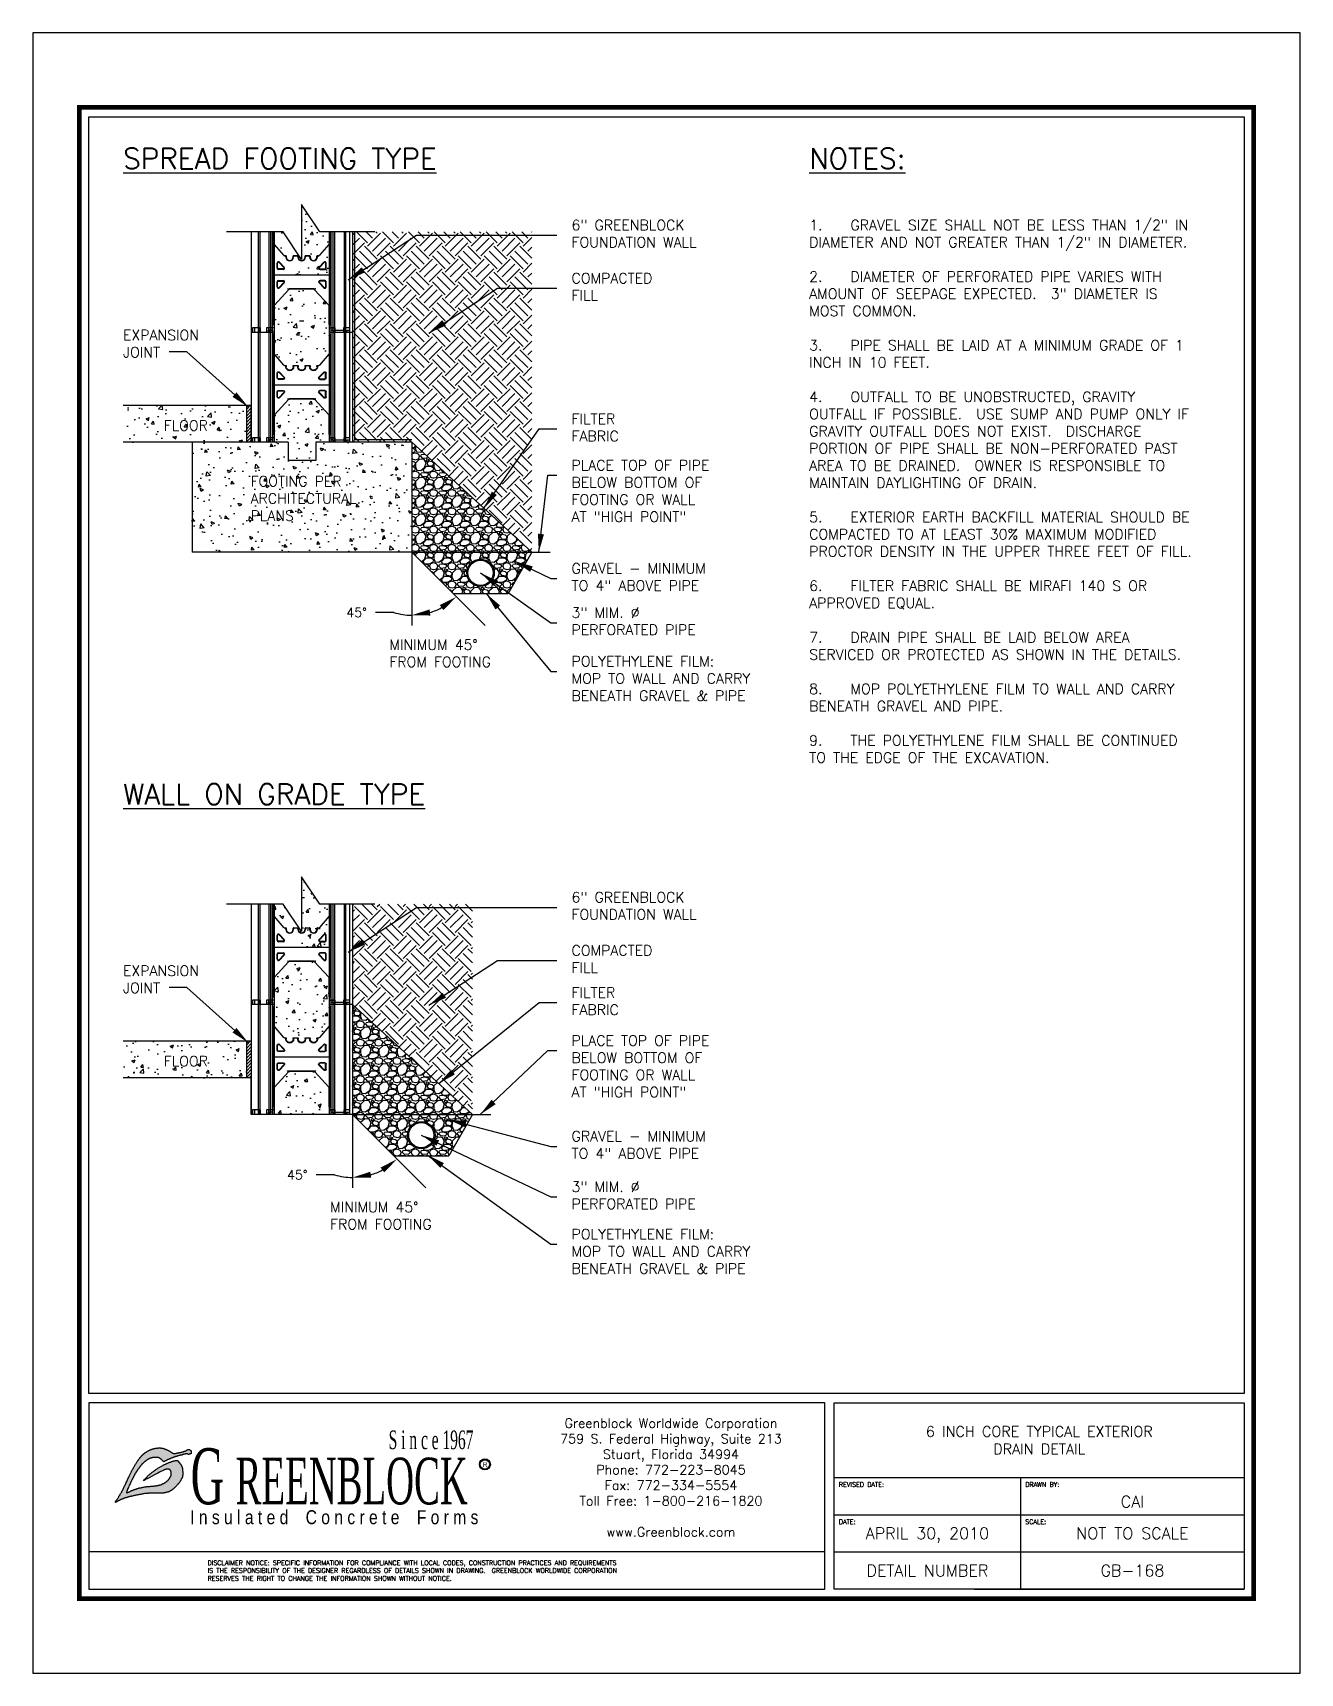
# Paper-space layout 'GB-168' of a CAD drawing. Header units: inches. Extents: x 0 to 8.5, y 0 to 11.
# The model-space entities are those that its viewports show. They can reach past a viewport. Long polylines and large blocks are cut down to what shows.
import ezdxf
from ezdxf.enums import TextEntityAlignment as Align

# ---------------------------------------------------------------- set-up
doc = ezdxf.new("R2010")
doc.units = ezdxf.units.IN
doc.header["$MEASUREMENT"] = 0
doc.linetypes.add('DASHED2', pattern=[0.375, 0.25, -0.125])
doc.linetypes.add('HIDDEN2', pattern=[0.1875, 0.125, -0.0625])
for name, color, linetype in [('LAYER 12', 12, 'Continuous'), ('LAYER 2', 2, 'Continuous'), ('LAYER 3', 3, 'Continuous'), ('LAYER 5', 5, 'Continuous'), ('LAYER 7', 7, 'Continuous'), ('LAYER 8', 8, 'Continuous'), ('LAYER 9', 9, 'Continuous')]:
    doc.layers.add(name, color=color, linetype=linetype)
doc.styles.add('ARIAL', font='ARIAL.TTF', dxfattribs={"width": 0.8, "height": 0.1875})
doc.styles.add('GREEN BLOCK', font='BOOKOSB.TTF', dxfattribs={"width": 0.57, "height": 0.5})
doc.styles.add('logo', font='BOOKOSI.TTF', dxfattribs={"width": 0.55, "height": 0.1875})
doc.styles.add('NOTES', font='simplex.shx', dxfattribs={"height": 1})
doc.styles.add('ROMAN C', font='romanc.shx', dxfattribs={"height": 0.0938})
doc.dimstyles.new('DIM-16', dxfattribs={"dimscale": 16, "dimtxt": 0.09375, "dimasz": 0.125, "dimexe": 0.1875, "dimexo": 0.0625, "dimgap": 0.0625, "dimtad": 0, "dimtih": 1, "dimtoh": 1, "dimdec": 4, "dimzin": 3, "dimdsep": 46, "dimlunit": 4, "dimtxsty": 'NOTES', "dimcen": 0.0625, "dimclrt": 4, "dimadec": 0, "dimazin": 0, "dimtfac": 1, "dimtdec": 4, "dimtofl": 0, "dimtmove": 0, "dimatfit": 3, "dimfxl": 1, "dimfrac": 2, "dimtolj": 1, "dimtzin": 0, "dimarcsym": 0})
pattern_1 = [(50, (0, 0), (3.5863, -0.31376), [0.375, -4.125]), (355, (0, 0), (-0.693757, 3.76096), [0.3, -3.3]), (100.4514, (0.299, -0.026), (2.892547, 3.447198), [0.3187, -3.50571]), (46.1842, (0, 1), (5.336205, -0.827595), [0.5625, -6.1875]), (96.6356, (0.4447, 0.931), (4.67331, 4.87059), [0.47805, -5.258565]), (351.1842, (0, 1), (4.67331, 4.87059), [0.45, -4.95]), (21, (0.5, 0.75), (2.984535, -2.013094), [0.375, -4.125]), (326, (0.5, 0.75), (1.216577, 3.62575), [0.3, -3.3]), (71.4514, (0.7487, 0.5822), (4.201113, 1.612652), [0.3187, -3.50571]), (37.5, (0, 0), (0.0607993, 1.6644693), [0, -3.26, 0, -3.35, 0, -3.3125]), (7.5, (0, 0), (1.315348, 1.9720586), [0, -1.91, 0, -3.185, 0, -1.2625]), (327.5, (-1.115, 0), (2.669112, -0.1127744), [0, -1.25, 0, -3.9, 0, -5.175]), (317.5, (-1.615, 0), (2.915931, 0.500525), [0, -1.625, 0, -2.59, 0, -3.675])]
pattern_2 = [(228.0128, (1.44, 2), (-15.999996464, -18.000002683), [0.269072, -26.638176]), (184.9697, (1.26, 1.8), (24.000002103, 1.999982614), [0.461736, -45.71185]), (132.5104, (0.8, 1.76), (19.999981437, -22.000017348), [0.325576, -32.232064]), (267.2737, (0.02, 1.26), (1.999992035, 40.00000059), [0.420476, -41.627116]), (292.8337, (0, 0.84), (-10.00001981, 23.999992824), [0.41231, -40.818746]), (357.2737, (0.16, 0.46), (-40.00000059, 1.999992035), [0.420476, -41.627116]), (37.6942, (0.58, 0.44), (-26.000014691, -19.99998081), [0.556058, -55.049698]), (72.2553, (1.02, 0.78), (14.000021525, 43.999992462), [0.524976, -51.972642]), (121.4296, (1.18, 1.28), (-16.000016468, 25.999990073), [0.4219, -41.768146]), (175.2364, (0.96, 1.64), (22.00000189, -1.999983065), [0.481664, -23.601526]), (222.3974, (0.48, 1.68), (-24.000014702, -21.999984164), [0.622896, -61.66675]), (138.8141, (2, 1.24), (-14.00000589, 11.99999463), [0.212602, -21.047688]), (171.4692, (1.84, 1.38), (25.99999657, -4.00001582), [0.404474, -40.043022]), (225, (1.44, 1.44), (-2e-16, -2.0000006), [0.282842, -2.545584]), (203.1986, (1.3, 1.68), (9.99999946, 4.00000265), [0.152316, -15.07923]), (291.8014, (1.16, 1.62), (-1.99999982, 6.00000055), [0.215406, -10.554924]), (30.9638, (1.24, 1.42), (5.99999604, 4.00000497), [0.349858, -11.312046]), (161.5651, (1.54, 1.6), (4.0000009, -1.9999968), [0.252982, -6.071574]), (16.3895, (0, 1.62), (20.000004397, 5.99998542), [0.3544, -35.08569]), (70.3462, (0.34, 1.72), (-7.999990495, -22.00000427), [0.297322, -29.434816]), (293.1986, (1.54, 2), (-4.00000265, 9.99999946), [0.30463, -14.926916]), (343.6105, (1.66, 1.72), (-20.000004397, 5.99998542), [0.3544, -35.08569]), (339.444, (0, 0.38), (-10.00000369, 3.99999199), [0.34176, -16.746248]), (294.7751, (0.32, 0.26), (-9.99998438, 22.000006844), [0.286356, -28.349286]), (66.8014, (1.56, 0), (4.00000265, 9.99999946), [0.30463, -14.926916]), (17.354, (1.68, 0.28), (-26.00000404, -7.999989005), [0.335262, -33.190848]), (69.444, (0.58, 0), (-3.99999199, -10.00000369), [0.17088, -16.917128]), (101.3099, (1.44, 0), (-1.99999526, 8.0000015), [0.10198, -10.096058]), (165.9638, (1.42, 0.1), (6.0000011, -1.9999961), [0.41231, -7.8339]), (186.009, (1.02, 0.2), (19.999999502, 1.999998635), [0.3821, -37.827846]), (303.6901, (1.24, 1.24), (-2.0000027, 3.9999991), [0.288444, -6.922658]), (353.1572, (1.4, 1), (33.999998731, -4.000015996), [0.503588, -49.855126]), (60.9454, (1.9, 0.94), (-8.00000005, -14.00000077), [0.205912, -20.385348]), (90, (2, 1.12), (-2, 2), [0.12, -1.88]), (120.2564, (0.98, 0.26), (7.999989774, -14.00000491), [0.277848, -27.50704]), (48.0128, (0.84, 0.5), (15.999996464, 18.000002683), [0.538144, -26.369104]), (0, (1.2, 0.9), (2, 2), [0.52, -1.48]), (325.3048, (1.72, 0.9), (-19.99998852, 14.00001722), [0.316228, -31.306548]), (254.0546, (1.98, 0.72), (-1.99999978, -8.00000025), [0.291204, -14.269016]), (207.646, (1.9, 0.44), (-37.999991614, -20.000015426), [0.47413, -46.938948]), (175.4261, (1.48, 0.22), (-26.000001117, 1.999989602), [0.501598, -49.658148])]

psp = doc.layouts.new('GB-168')

# ---------------------------------------------------------------- texts
at = {"layer": 'LAYER 7', "style": 'ROMAN C'}
for s, height, p in [('REVISED DATE:', 0.03125, (5.406, 1.281)), ('DRAWN BY:', 0.0312, (6.656, 1.281)), ('DATE:', 0.0312, (5.406, 1.031)), ('SCALE:', 0.0312, (6.656, 1.031))]:
    psp.add_text(s, height=height, dxfattribs=at).set_placement(p, align=Align.TOP_LEFT)
for s, height, p in [('CAI', 0.0781, (7.375, 1.15)), ('APRIL 30, 2010', 0.07812, (6, 0.938)), ('NOT TO SCALE', 0.07812, (7.375, 0.938)), ('DETAIL NUMBER', 0.07812, (6, 0.688)), ('GB-168', 0.0781, (7.375, 0.688))]:
    psp.add_text(s, height=height, dxfattribs=at).set_placement(p, align=Align.MIDDLE_CENTER)
for s, insert, char_height, width, attachment_point in [('Greenblock Worldwide Corporation\\P759 S. Federal Highway, Suite 213\\PStuart, Florida 34994\\PPhone: 772-223-8045\\PFax: 772-334-5554\\PToll Free: 1-800-216-1820\\P\\Pwww.Greenblock.com', (4.28, 1.312), 0.0625, 4.69434, 5), ('6 INCH CORE TYPICAL EXTERIOR\\PDRAIN DETAIL', (6.75, 1.562), 0.07031, 4.22491, 5), ('DISCLAIMER NOTICE: SPECIFIC INFORMATION FOR COMPLIANCE WITH LOCAL CODES, CONSTRUCTION PRACTICES AND REQUIREMENTS\\PIS THE RESPONSIBILITY OF THE DESIGNER REGARDLESS OF DETAILS SHOWN IN DRAWING.  GREENBLOCK WORLDWIDE CORPORATION\\PRESERVES THE RIGHT TO CHANGE THE INFORMATION SHOWN WITHOUT NOTICE.', (1.172, 0.688), 0.03125, 4.69434, 4)]:
    psp.add_mtext(s, dxfattribs=dict(at, insert=insert, char_height=char_height, width=width, attachment_point=attachment_point))

msp = doc.modelspace()

# ---------------------------------------------------------------- texts
at = {"layer": 'LAYER 7', "attachment_point": 1, "style": 'NOTES'}
for s, width, heights, insert, char_height in [('\\A1;{\\LSPREAD FOOTING TYPE}', 56.2952425, [0], (210.09766, -188.36567), 2.25), ('\\A1;{\\LNOTES:}', 56.2952425, [0], (285.00987, -188.36567), 2.25), ('\\A1;6" GREENBLOCK\\PFOUNDATION WALL', 28.9113797, [0], (259.06504, -196.18923), 1.125), ('\\A1;1.^IGRAVEL SIZE SHALL NOT BE LESS THAN 1/2" IN DIAMETER AND NOT GREATER THAN 1/2" IN DIAMETER.\\P\\P2.^IDIAMETER OF PERFORATED PIPE VARIES WITH AMOUNT OF SEEPAGE EXPECTED.  3" DIAMETER IS MOST COMMON.\\P\\P3.^IPIPE SHALL BE LAID AT A MINIMUM GRADE OF 1 INCH IN 10 FEET.\\P\\P4.^IOUTFALL TO BE UNOBSTRUCTED, GRAVITY OUTFALL IF POSSIBLE.  USE SUMP AND PUMP ONLY IF GRAVITY OUTFALL DOES NOT EXIST.  DISCHARGE PORTION OF PIPE SHALL BE NON-PERFORATED PAST AREA TO BE DRAINED.  OWNER IS RESPONSIBLE TO MAINTAIN DAYLIGHTING OF DRAIN.\\P\\P5.^IEXTERIOR EARTH BACKFILL MATERIAL SHOULD BE COMPACTED TO AT LEAST 30% MAXIMUM MODIFIED PROCTOR DENSITY IN THE UPPER THREE FEET OF FILL.\\P\\P6.^IFILTER FABRIC SHALL BE MIRAFI 140 S OR APPROVED EQUAL. \\P\\P7.^IDRAIN PIPE SHALL BE LAID BELOW AREA SERVICED OR PROTECTED AS SHOWN IN THE DETAILS.\\P\\P8.^IMOP POLYETHYLENE FILM TO WALL AND CARRY BENEATH GRAVEL AND PIPE.\\P\\P9.^ITHE POLYETHYLENE FILM SHALL BE CONTINUED TO THE EDGE OF THE EXCAVATION.', 45.5922408, [93.58468], (285.00987, -196.18923), 1.125), ('\\A1;COMPACTED\\PFILL', 28.9113797, [0], (259.06504, -201.9953), 1.125), ('\\A1;EXPANSION\\PJOINT', 28.9113797, [0], (210.09766, -208.2086), 1.125), ('\\A1;FLOOR', 28.9113797, [0], (214.54311, -218.07741), 1.125), ('\\A1;FILTER\\PFABRIC', 28.9113797, [0], (259.06504, -217.34914), 1.125), ('\\A1;PLACE TOP OF PIPE\\PBELOW BOTTOM OF\\PFOOTING OR WALL\\PAT "HIGH POINT"', 28.9113797, [0], (259.06504, -222.40824), 1.125), ('\\A1;FOOTING PER\\PARCHITECTURAL\\PPLANS', 28.9113797, [0], (224.02334, -224.16556), 1.125), ('\\A1;GRAVEL - MINIMUM\\PTO 4" ABOVE PIPE', 28.9113797, [0], (259.06504, -233.67107), 1.125), ('\\A1;3" MIM. %%C\\PPERFORATED PIPE', 28.9113797, [0], (259.06504, -238.49905), 1.125), ('\\A1;MINIMUM 45%%D\\PFROM FOOTING', 28.9113797, [0], (239.17579, -242.0016), 1.125), ('\\A1;POLYETHYLENE FILM:\\PMOP TO WALL AND CARRY\\PBENEATH GRAVEL & PIPE', 28.9113797, [0], (259.06505, -243.81477), 1.125), ('\\A1;{\\LWALL ON GRADE TYPE}', 56.2952425, [0], (210.09766, -257.74973), 2.25), ('\\A1;6" GREENBLOCK\\PFOUNDATION WALL', 28.9113797, [0], (259.06504, -269.57329), 1.125), ('\\A1;COMPACTED\\PFILL', 28.9113797, [0], (259.06504, -275.37936), 1.125), ('\\A1;EXPANSION\\PJOINT', 28.9113797, [0], (210.09766, -277.59265), 1.125), ('\\A1;FILTER\\PFABRIC', 28.9113797, [0], (259.06504, -279.97107), 1.125), ('\\A1;PLACE TOP OF PIPE\\PBELOW BOTTOM OF\\PFOOTING OR WALL\\PAT "HIGH POINT"', 28.9113797, [0], (259.06504, -285.21054), 1.125), ('\\A1;FLOOR', 28.9113797, [0], (214.54311, -287.46147), 1.125), ('\\A1;GRAVEL - MINIMUM\\PTO 4" ABOVE PIPE', 28.9113797, [0], (259.06504, -295.65682), 1.125), ('\\A1;3" MIM. %%C\\PPERFORATED PIPE', 28.9113797, [0], (259.06504, -301.17122), 1.125), ('\\A1;MINIMUM 45%%D\\PFROM FOOTING', 28.9113797, [0], (232.70704, -303.38564), 1.125), ('\\A1;POLYETHYLENE FILM:\\PMOP TO WALL AND CARRY\\PBENEATH GRAVEL & PIPE', 28.9113797, [0], (259.06505, -306.34632), 1.125)]:
    msp.add_mtext_dynamic_manual_height_columns(s, width=width, gutter_width=5, heights=heights, dxfattribs=dict(at, insert=insert, char_height=char_height))

# ---------------------------------------------------------------- blocks, each defined once
blk = doc.blocks.new('A$C34451F27')
h = blk.add_hatch(color=256)
h.dxf.hatch_style = 1
h.paths.add_polyline_path([(0.317, 0.478), (0.318, 0.477), (0.319, 0.476), (0.32, 0.475), (0.321, 0.474), (0.322, 0.473), (0.323, 0.473), (0.324, 0.472), (0.325, 0.472), (0.326, 0.473), (0.327, 0.473), (0.328, 0.473), (0.33, 0.474), (0.331, 0.475), (0.332, 0.476), (0.336, 0.477), (0.34, 0.48), (0.343, 0.482), (0.347, 0.483), (0.351, 0.485), (0.355, 0.487), (0.358, 0.489), (0.361, 0.49), (0.363, 0.491), (0.365, 0.492), (0.369, 0.493), (0.374, 0.495), (0.379, 0.497), (0.384, 0.499), (0.389, 0.501), (0.394, 0.503), (0.397, 0.504), (0.401, 0.505), (0.405, 0.507), (0.409, 0.508), (0.413, 0.509), (0.418, 0.511), (0.423, 0.512), (0.427, 0.513), (0.43, 0.514), (0.433, 0.514), (0.435, 0.515), (0.438, 0.516), (0.441, 0.516), (0.443, 0.517), (0.445, 0.517), (0.447, 0.518), (0.449, 0.518), (0.45, 0.519), (0.451, 0.519), (0.452, 0.52), (0.455, 0.521), (0.459, 0.522), (0.463, 0.523), (0.467, 0.523), (0.472, 0.524), (0.477, 0.524), (0.484, 0.524), (0.486, 0.523), (0.489, 0.521), (0.489, 0.521), (0.489, 0.521), (0.49, 0.521), (0.49, 0.521), (0.491, 0.521), (0.492, 0.521), (0.492, 0.521), (0.493, 0.521), (0.494, 0.521), (0.495, 0.521), (0.495, 0.522), (0.496, 0.522), (0.497, 0.522), (0.498, 0.522), (0.499, 0.522), (0.499, 0.522), (0.5, 0.523), (0.501, 0.523), (0.501, 0.523), (0.502, 0.524), (0.502, 0.524), (0.503, 0.524), (0.504, 0.525), (0.504, 0.525), (0.505, 0.525), (0.505, 0.526), (0.506, 0.526), (0.506, 0.527), (0.506, 0.528), (0.507, 0.528), (0.507, 0.529), (0.508, 0.53), (0.508, 0.531), (0.508, 0.531), (0.508, 0.532), (0.508, 0.533), (0.509, 0.534), (0.509, 0.535), (0.509, 0.536), (0.509, 0.537), (0.509, 0.538), (0.509, 0.539), (0.508, 0.539), (0.508, 0.54), (0.508, 0.541), (0.508, 0.542), (0.508, 0.543), (0.507, 0.543), (0.507, 0.544), (0.507, 0.545), (0.506, 0.545), (0.506, 0.546), (0.505, 0.547), (0.505, 0.547), (0.504, 0.548), (0.504, 0.549), (0.503, 0.549), (0.502, 0.55), (0.501, 0.55), (0.5, 0.551), (0.499, 0.552), (0.499, 0.552), (0.498, 0.553), (0.497, 0.553), (0.496, 0.553), (0.495, 0.553), (0.494, 0.554), (0.493, 0.554), (0.492, 0.554), (0.491, 0.554), (0.491, 0.554), (0.49, 0.554), (0.489, 0.554), (0.489, 0.554), (0.488, 0.554), (0.488, 0.554), (0.487, 0.554), (0.487, 0.553), (0.486, 0.553), (0.486, 0.553), (0.485, 0.553), (0.485, 0.553), (0.484, 0.552), (0.483, 0.552), (0.483, 0.552), (0.482, 0.551), (0.482, 0.551), (0.478, 0.548), (0.474, 0.546), (0.47, 0.545), (0.466, 0.543), (0.461, 0.541), (0.458, 0.54), (0.454, 0.539), (0.45, 0.538), (0.445, 0.537), (0.441, 0.536), (0.436, 0.535), (0.431, 0.534), (0.426, 0.533), (0.421, 0.532), (0.416, 0.531), (0.41, 0.53), (0.404, 0.528), (0.397, 0.527), (0.391, 0.527), (0.387, 0.528), (0.385, 0.529), (0.381, 0.532), (0.38, 0.532), (0.379, 0.533), (0.377, 0.534), (0.376, 0.535), (0.374, 0.536), (0.372, 0.537), (0.37, 0.538), (0.369, 0.539), (0.367, 0.541), (0.365, 0.542), (0.363, 0.543), (0.361, 0.544), (0.36, 0.545), (0.358, 0.546), (0.356, 0.547), (0.354, 0.547), (0.353, 0.548), (0.351, 0.549), (0.349, 0.55), (0.347, 0.551), (0.345, 0.552), (0.344, 0.553), (0.342, 0.553), (0.34, 0.554), (0.338, 0.555), (0.336, 0.556), (0.333, 0.557), (0.331, 0.558), (0.329, 0.558), (0.327, 0.559), (0.325, 0.56), (0.322, 0.561), (0.32, 0.561), (0.318, 0.562), (0.316, 0.562), (0.313, 0.563), (0.311, 0.563), (0.309, 0.564), (0.307, 0.564), (0.305, 0.564), (0.303, 0.565), (0.301, 0.565), (0.3, 0.565), (0.298, 0.565), (0.296, 0.565), (0.294, 0.565), (0.292, 0.565), (0.291, 0.565), (0.289, 0.565), (0.287, 0.565), (0.285, 0.564), (0.283, 0.564), (0.281, 0.564), (0.279, 0.564), (0.277, 0.563), (0.275, 0.563), (0.273, 0.563), (0.27, 0.562), (0.268, 0.562), (0.265, 0.561), (0.263, 0.561), (0.26, 0.56), (0.258, 0.56), (0.256, 0.559), (0.253, 0.559), (0.251, 0.558), (0.248, 0.557), (0.246, 0.557), (0.244, 0.556), (0.242, 0.555), (0.239, 0.554), (0.237, 0.553), (0.235, 0.552), (0.232, 0.551), (0.23, 0.55), (0.228, 0.549), (0.225, 0.548), (0.223, 0.547), (0.221, 0.546), (0.219, 0.544), (0.216, 0.543), (0.214, 0.542), (0.212, 0.541), (0.21, 0.539), (0.208, 0.538), (0.206, 0.537), (0.204, 0.535), (0.202, 0.534), (0.2, 0.533), (0.198, 0.531), (0.196, 0.53), (0.194, 0.528), (0.193, 0.527), (0.191, 0.526), (0.189, 0.524), (0.187, 0.523), (0.186, 0.521), (0.184, 0.519), (0.182, 0.518), (0.18, 0.516), (0.179, 0.515), (0.177, 0.513), (0.176, 0.511), (0.174, 0.51), (0.173, 0.508), (0.171, 0.507), (0.17, 0.505), (0.168, 0.503), (0.167, 0.502), (0.166, 0.5), (0.164, 0.498), (0.163, 0.496), (0.161, 0.494), (0.16, 0.492), (0.158, 0.49), (0.156, 0.488), (0.155, 0.486), (0.153, 0.483), (0.151, 0.481), (0.15, 0.478), (0.148, 0.476), (0.146, 0.473), (0.144, 0.47), (0.143, 0.468), (0.141, 0.465), (0.139, 0.462), (0.137, 0.459), (0.135, 0.456), (0.133, 0.452), (0.131, 0.449), (0.13, 0.446), (0.128, 0.443), (0.126, 0.439), (0.124, 0.436), (0.122, 0.432), (0.12, 0.429), (0.118, 0.426), (0.116, 0.422), (0.115, 0.419), (0.113, 0.416), (0.111, 0.412), (0.109, 0.409), (0.107, 0.405), (0.105, 0.401), (0.103, 0.397), (0.101, 0.393), (0.099, 0.388), (0.097, 0.384), (0.094, 0.379), (0.092, 0.374), (0.089, 0.368), (0.087, 0.363), (0.084, 0.357), (0.081, 0.351), (0.079, 0.345), (0.076, 0.339), (0.073, 0.333), (0.07, 0.327), (0.067, 0.321), (0.065, 0.315), (0.062, 0.31), (0.059, 0.304), (0.057, 0.299), (0.054, 0.294), (0.051, 0.289), (0.049, 0.284), (0.047, 0.279), (0.044, 0.275), (0.042, 0.27), (0.04, 0.266), (0.037, 0.262), (0.035, 0.258), (0.033, 0.254), (0.031, 0.251), (0.029, 0.247), (0.026, 0.243), (0.024, 0.24), (0.022, 0.236), (0.019, 0.231), (0.015, 0.225), (0.012, 0.22), (0.009, 0.216), (0.005, 0.211), (0.005, 0.21), (0.004, 0.209), (0.003, 0.207), (0.002, 0.206), (0.001, 0.205), (0.001, 0.203), (0, 0.202), (0, 0.202), (0, 0.201), (0, 0.2), (0, 0.2), (0.001, 0.2), (0.001, 0.199), (0.001, 0.199), (0.002, 0.199), (0.003, 0.2), (0.003, 0.2), (0.004, 0.201), (0.006, 0.201), (0.007, 0.202), (0.008, 0.203), (0.012, 0.205), (0.016, 0.207), (0.02, 0.21), (0.024, 0.212), (0.028, 0.214), (0.033, 0.216), (0.037, 0.218), (0.041, 0.22), (0.046, 0.222), (0.05, 0.224), (0.055, 0.226), (0.06, 0.227), (0.065, 0.229), (0.071, 0.231), (0.076, 0.232), (0.083, 0.234), (0.09, 0.236), (0.095, 0.238), (0.099, 0.239), (0.103, 0.239), (0.107, 0.24), (0.111, 0.241), (0.115, 0.242), (0.119, 0.243), (0.124, 0.244), (0.128, 0.245), (0.132, 0.246), (0.136, 0.247), (0.141, 0.248), (0.145, 0.248), (0.15, 0.249), (0.154, 0.25), (0.158, 0.251), (0.162, 0.252), (0.167, 0.253), (0.173, 0.254), (0.181, 0.255), (0.189, 0.257), (0.196, 0.258), (0.203, 0.259), (0.209, 0.259), (0.214, 0.26), (0.221, 0.26), (0.228, 0.261), (0.234, 0.261), (0.24, 0.261), (0.246, 0.261), (0.25, 0.261), (0.253, 0.261), (0.256, 0.261), (0.259, 0.261), (0.262, 0.261), (0.265, 0.261), (0.268, 0.261), (0.271, 0.261), (0.274, 0.261), (0.277, 0.261), (0.28, 0.261), (0.283, 0.261), (0.286, 0.261), (0.289, 0.261), (0.291, 0.261), (0.294, 0.261), (0.296, 0.261), (0.299, 0.261), (0.301, 0.261), (0.303, 0.261), (0.305, 0.261), (0.307, 0.261), (0.309, 0.261), (0.311, 0.261), (0.313, 0.261), (0.315, 0.262), (0.317, 0.262), (0.319, 0.262), (0.32, 0.262), (0.322, 0.262), (0.324, 0.263), (0.326, 0.263), (0.329, 0.263), (0.331, 0.263), (0.333, 0.264), (0.335, 0.264), (0.337, 0.265), (0.339, 0.265), (0.341, 0.266), (0.343, 0.266), (0.345, 0.267), (0.347, 0.267), (0.349, 0.268), (0.351, 0.268), (0.353, 0.269), (0.355, 0.27), (0.357, 0.27), (0.359, 0.271), (0.36, 0.272), (0.362, 0.273), (0.364, 0.274), (0.366, 0.275), (0.368, 0.276), (0.37, 0.277), (0.371, 0.278), (0.373, 0.279), (0.375, 0.28), (0.377, 0.281), (0.379, 0.282), (0.381, 0.284), (0.382, 0.285), (0.384, 0.286), (0.386, 0.288), (0.388, 0.289), (0.39, 0.291), (0.391, 0.292), (0.393, 0.294), (0.395, 0.296), (0.397, 0.298), (0.399, 0.3), (0.401, 0.302), (0.404, 0.304), (0.406, 0.306), (0.408, 0.308), (0.41, 0.311), (0.413, 0.313), (0.415, 0.316), (0.417, 0.319), (0.42, 0.321), (0.422, 0.324), (0.424, 0.327), (0.427, 0.33), (0.429, 0.332), (0.431, 0.335), (0.433, 0.338), (0.435, 0.341), (0.436, 0.344), (0.438, 0.346), (0.439, 0.349), (0.441, 0.352), (0.442, 0.354), (0.443, 0.357), (0.445, 0.359), (0.446, 0.362), (0.447, 0.364), (0.448, 0.366), (0.449, 0.369), (0.449, 0.371), (0.45, 0.373), (0.451, 0.376), (0.451, 0.378), (0.451, 0.38), (0.452, 0.383), (0.452, 0.385), (0.452, 0.388), (0.452, 0.39), (0.452, 0.393), (0.452, 0.395), (0.452, 0.398), (0.452, 0.401), (0.452, 0.404), (0.452, 0.407), (0.451, 0.41), (0.451, 0.413), (0.451, 0.416), (0.45, 0.419), (0.45, 0.422), (0.449, 0.425), (0.449, 0.428), (0.448, 0.43), (0.448, 0.433), (0.447, 0.436), (0.446, 0.438), (0.445, 0.44), (0.445, 0.442), (0.444, 0.444), (0.443, 0.446), (0.442, 0.448), (0.441, 0.45), (0.44, 0.451), (0.438, 0.453), (0.437, 0.455), (0.436, 0.457), (0.434, 0.459), (0.433, 0.46), (0.432, 0.462), (0.428, 0.467), (0.426, 0.47), (0.424, 0.472), (0.423, 0.474), (0.421, 0.475), (0.42, 0.477), (0.418, 0.478), (0.417, 0.479), (0.415, 0.48), (0.414, 0.481), (0.412, 0.481), (0.41, 0.481), (0.408, 0.481), (0.406, 0.481), (0.404, 0.48), (0.402, 0.48), (0.399, 0.479), (0.396, 0.478), (0.393, 0.477), (0.39, 0.477), (0.387, 0.476), (0.384, 0.475), (0.381, 0.474), (0.377, 0.473), (0.374, 0.472), (0.371, 0.47), (0.368, 0.469), (0.364, 0.468), (0.361, 0.467), (0.358, 0.466), (0.355, 0.465), (0.352, 0.463), (0.348, 0.462), (0.345, 0.461), (0.342, 0.459), (0.338, 0.458), (0.335, 0.456), (0.331, 0.454), (0.328, 0.453), (0.324, 0.451), (0.321, 0.449), (0.317, 0.447), (0.313, 0.445), (0.309, 0.443), (0.305, 0.44), (0.301, 0.438), (0.297, 0.436), (0.293, 0.433), (0.289, 0.431), (0.285, 0.428), (0.281, 0.425), (0.276, 0.423), (0.272, 0.42), (0.268, 0.417), (0.263, 0.414), (0.259, 0.411), (0.255, 0.407), (0.251, 0.404), (0.246, 0.401), (0.242, 0.398), (0.238, 0.394), (0.234, 0.391), (0.23, 0.388), (0.226, 0.384), (0.222, 0.381), (0.218, 0.377), (0.214, 0.373), (0.21, 0.369), (0.205, 0.365), (0.201, 0.36), (0.197, 0.356), (0.192, 0.35), (0.188, 0.345), (0.193, 0.347), (0.202, 0.352), (0.213, 0.358), (0.227, 0.365), (0.242, 0.373), (0.257, 0.381), (0.271, 0.389), (0.284, 0.396), (0.295, 0.401), (0.304, 0.406), (0.31, 0.409), (0.316, 0.412), (0.322, 0.415), (0.326, 0.417), (0.331, 0.419), (0.335, 0.42), (0.338, 0.421), (0.343, 0.422), (0.347, 0.422), (0.351, 0.423), (0.356, 0.422), (0.36, 0.421), (0.364, 0.419), (0.367, 0.417), (0.369, 0.413), (0.371, 0.41), (0.373, 0.406), (0.374, 0.401), (0.375, 0.397), (0.375, 0.393), (0.374, 0.389), (0.374, 0.384), (0.373, 0.38), (0.371, 0.375), (0.369, 0.371), (0.368, 0.368), (0.366, 0.365), (0.363, 0.36), (0.36, 0.356), (0.357, 0.352), (0.355, 0.349), (0.352, 0.347), (0.349, 0.344), (0.346, 0.341), (0.342, 0.338), (0.339, 0.336), (0.336, 0.334), (0.333, 0.332), (0.329, 0.33), (0.325, 0.327), (0.321, 0.325), (0.317, 0.323), (0.313, 0.321), (0.309, 0.32), (0.305, 0.318), (0.301, 0.317), (0.296, 0.316), (0.292, 0.314), (0.288, 0.313), (0.283, 0.313), (0.278, 0.312), (0.274, 0.311), (0.269, 0.31), (0.265, 0.31), (0.26, 0.31), (0.256, 0.309), (0.253, 0.309), (0.251, 0.309), (0.248, 0.309), (0.245, 0.308), (0.243, 0.308), (0.24, 0.308), (0.237, 0.308), (0.234, 0.307), (0.231, 0.307), (0.228, 0.307), (0.225, 0.307), (0.223, 0.306), (0.22, 0.306), (0.217, 0.306), (0.214, 0.305), (0.211, 0.305), (0.209, 0.305), (0.206, 0.304), (0.204, 0.304), (0.201, 0.304), (0.199, 0.303), (0.196, 0.303), (0.194, 0.303), (0.191, 0.302), (0.189, 0.302), (0.186, 0.301), (0.183, 0.301), (0.18, 0.3), (0.178, 0.3), (0.175, 0.299), (0.172, 0.298), (0.17, 0.298), (0.167, 0.297), (0.165, 0.297), (0.163, 0.296), (0.16, 0.296), (0.158, 0.295), (0.156, 0.294), (0.154, 0.294), (0.151, 0.293), (0.149, 0.292), (0.147, 0.292), (0.144, 0.291), (0.142, 0.29), (0.14, 0.289), (0.137, 0.289), (0.135, 0.288), (0.133, 0.287), (0.131, 0.286), (0.128, 0.286), (0.126, 0.285), (0.124, 0.284), (0.122, 0.283), (0.12, 0.282), (0.118, 0.282), (0.116, 0.281), (0.114, 0.28), (0.112, 0.279), (0.11, 0.278), (0.108, 0.278), (0.106, 0.277), (0.104, 0.276), (0.102, 0.275), (0.1, 0.274), (0.098, 0.273), (0.096, 0.272), (0.094, 0.271), (0.091, 0.27), (0.089, 0.269), (0.087, 0.268), (0.085, 0.267), (0.08, 0.265), (0.076, 0.263), (0.075, 0.266), (0.075, 0.269), (0.076, 0.273), (0.078, 0.279), (0.081, 0.285), (0.084, 0.293), (0.087, 0.3), (0.091, 0.308), (0.095, 0.316), (0.098, 0.324), (0.102, 0.331), (0.104, 0.337), (0.107, 0.342), (0.109, 0.346), (0.112, 0.352), (0.114, 0.357), (0.117, 0.363), (0.12, 0.368), (0.123, 0.373), (0.126, 0.379), (0.128, 0.384), (0.131, 0.389), (0.133, 0.393), (0.136, 0.397), (0.138, 0.402), (0.141, 0.406), (0.144, 0.41), (0.147, 0.414), (0.15, 0.419), (0.154, 0.424), (0.157, 0.428), (0.16, 0.433), (0.163, 0.437), (0.166, 0.44), (0.169, 0.444), (0.172, 0.447), (0.175, 0.451), (0.178, 0.454), (0.181, 0.458), (0.184, 0.461), (0.187, 0.464), (0.191, 0.467), (0.194, 0.47), (0.198, 0.473), (0.201, 0.476), (0.204, 0.478), (0.208, 0.481), (0.211, 0.483), (0.215, 0.485), (0.218, 0.487), (0.221, 0.489), (0.224, 0.491), (0.229, 0.493), (0.234, 0.495), (0.239, 0.497), (0.244, 0.498), (0.248, 0.499), (0.252, 0.5), (0.255, 0.501), (0.26, 0.501), (0.265, 0.501), (0.27, 0.501), (0.275, 0.501), (0.28, 0.501), (0.286, 0.5), (0.29, 0.499), (0.294, 0.497), (0.298, 0.495), (0.301, 0.493), (0.305, 0.491), (0.308, 0.488), (0.311, 0.485), (0.314, 0.482), (0.316, 0.48)])
h = blk.add_hatch(color=256)
h.dxf.hatch_style = 1
h.paths.add_polyline_path([(2.441, 0.454, 1), (2.514, 0.454, 1)])
h.paths.add_polyline_path([(2.509, 0.454, 1), (2.446, 0.454, 1)], flags=16)
blk.add_lwpolyline([(0.188, 0.345), (0.192, 0.35), (0.197, 0.356), (0.201, 0.36), (0.205, 0.365), (0.21, 0.369), (0.214, 0.373), (0.218, 0.377), (0.222, 0.381), (0.226, 0.384), (0.23, 0.388), (0.234, 0.391), (0.238, 0.394), (0.242, 0.398), (0.246, 0.401), (0.251, 0.404), (0.255, 0.407), (0.259, 0.411), (0.263, 0.414), (0.268, 0.417), (0.272, 0.42), (0.276, 0.423), (0.281, 0.425), (0.285, 0.428), (0.289, 0.431), (0.293, 0.433), (0.297, 0.436), (0.301, 0.438), (0.305, 0.44), (0.309, 0.443), (0.313, 0.445), (0.317, 0.447), (0.321, 0.449), (0.324, 0.451), (0.328, 0.453), (0.331, 0.454), (0.335, 0.456), (0.338, 0.458), (0.342, 0.459), (0.345, 0.461), (0.348, 0.462), (0.352, 0.463), (0.355, 0.465), (0.358, 0.466), (0.361, 0.467), (0.364, 0.468), (0.368, 0.469), (0.371, 0.47), (0.374, 0.472), (0.377, 0.473), (0.381, 0.474), (0.384, 0.475), (0.387, 0.476), (0.39, 0.477), (0.393, 0.477), (0.396, 0.478), (0.399, 0.479), (0.402, 0.48), (0.404, 0.48), (0.406, 0.481), (0.408, 0.481), (0.41, 0.481), (0.412, 0.481), (0.414, 0.481), (0.415, 0.48), (0.417, 0.479), (0.418, 0.478), (0.42, 0.477), (0.421, 0.475), (0.423, 0.474), (0.424, 0.472), (0.426, 0.47), (0.427, 0.468), (0.429, 0.466), (0.43, 0.464), (0.432, 0.462), (0.433, 0.46), (0.434, 0.459), (0.436, 0.457), (0.437, 0.455), (0.438, 0.453), (0.44, 0.451), (0.441, 0.45), (0.442, 0.448), (0.443, 0.446), (0.444, 0.444), (0.445, 0.442), (0.445, 0.44), (0.446, 0.438), (0.447, 0.436), (0.448, 0.433), (0.448, 0.43), (0.449, 0.428), (0.449, 0.425), (0.45, 0.422), (0.45, 0.419), (0.451, 0.416), (0.451, 0.413), (0.451, 0.41), (0.452, 0.407), (0.452, 0.404), (0.452, 0.401), (0.452, 0.398), (0.452, 0.395), (0.452, 0.393), (0.452, 0.39), (0.452, 0.388), (0.452, 0.385), (0.452, 0.383), (0.451, 0.38), (0.451, 0.378), (0.451, 0.376), (0.45, 0.373), (0.449, 0.371), (0.449, 0.369), (0.448, 0.366), (0.447, 0.364), (0.446, 0.362), (0.445, 0.359), (0.443, 0.357), (0.442, 0.354), (0.441, 0.352), (0.439, 0.349), (0.438, 0.346), (0.436, 0.344), (0.435, 0.341), (0.433, 0.338), (0.431, 0.335), (0.429, 0.332), (0.427, 0.33), (0.424, 0.327), (0.422, 0.324), (0.42, 0.321), (0.417, 0.319), (0.415, 0.316), (0.413, 0.313), (0.41, 0.311), (0.408, 0.308), (0.406, 0.306), (0.404, 0.304), (0.401, 0.302), (0.399, 0.3), (0.397, 0.298), (0.395, 0.296), (0.393, 0.294), (0.391, 0.292), (0.39, 0.291), (0.388, 0.289), (0.386, 0.288), (0.384, 0.286), (0.382, 0.285), (0.381, 0.284), (0.379, 0.282), (0.377, 0.281), (0.375, 0.28), (0.373, 0.279), (0.371, 0.278), (0.37, 0.277), (0.368, 0.276), (0.366, 0.275), (0.364, 0.274), (0.362, 0.273), (0.36, 0.272), (0.359, 0.271), (0.357, 0.27), (0.355, 0.27), (0.353, 0.269), (0.351, 0.268), (0.349, 0.268), (0.347, 0.267), (0.345, 0.267), (0.343, 0.266), (0.341, 0.266), (0.339, 0.265), (0.337, 0.265), (0.335, 0.264), (0.333, 0.264), (0.331, 0.263), (0.329, 0.263), (0.326, 0.263), (0.324, 0.263), (0.322, 0.262), (0.32, 0.262), (0.319, 0.262), (0.317, 0.262), (0.315, 0.262), (0.313, 0.261), (0.311, 0.261), (0.309, 0.261), (0.307, 0.261), (0.305, 0.261), (0.303, 0.261), (0.301, 0.261), (0.299, 0.261), (0.296, 0.261), (0.294, 0.261), (0.291, 0.261), (0.289, 0.261), (0.286, 0.261), (0.283, 0.261), (0.28, 0.261), (0.277, 0.261), (0.274, 0.261), (0.271, 0.261), (0.268, 0.261), (0.265, 0.261), (0.262, 0.261), (0.259, 0.261), (0.256, 0.261), (0.253, 0.261), (0.25, 0.261), (0.248, 0.261), (0.245, 0.261), (0.242, 0.261), (0.239, 0.261), (0.236, 0.261), (0.233, 0.261), (0.23, 0.261), (0.226, 0.261), (0.223, 0.261), (0.219, 0.26), (0.216, 0.26), (0.212, 0.26), (0.209, 0.259), (0.205, 0.259), (0.201, 0.259), (0.198, 0.258), (0.194, 0.258), (0.19, 0.257), (0.187, 0.256), (0.183, 0.256), (0.179, 0.255), (0.175, 0.254), (0.171, 0.253), (0.167, 0.253), (0.162, 0.252), (0.158, 0.251), (0.154, 0.25), (0.15, 0.249), (0.145, 0.248), (0.141, 0.248), (0.136, 0.247), (0.132, 0.246), (0.128, 0.245), (0.124, 0.244), (0.119, 0.243), (0.115, 0.242), (0.111, 0.241), (0.107, 0.24), (0.103, 0.239), (0.099, 0.239), (0.095, 0.238), (0.092, 0.237), (0.088, 0.236), (0.085, 0.235), (0.081, 0.234), (0.078, 0.233), (0.075, 0.232), (0.072, 0.231), (0.069, 0.23), (0.066, 0.229), (0.064, 0.229), (0.061, 0.228), (0.059, 0.227), (0.056, 0.226), (0.054, 0.225), (0.052, 0.224), (0.049, 0.223), (0.047, 0.222), (0.045, 0.221), (0.042, 0.221), (0.04, 0.22), (0.038, 0.219), (0.036, 0.218), (0.034, 0.217), (0.032, 0.216), (0.029, 0.215), (0.027, 0.213), (0.025, 0.212), (0.023, 0.211), (0.021, 0.21), (0.019, 0.209), (0.017, 0.208), (0.015, 0.207), (0.013, 0.206), (0.011, 0.205), (0.01, 0.204), (0.008, 0.203), (0.007, 0.202), (0.006, 0.201), (0.004, 0.201), (0.003, 0.2), (0.003, 0.2), (0.002, 0.199), (0.001, 0.199), (0.001, 0.199), (0.001, 0.2), (0, 0.2), (0, 0.2), (0, 0.201), (0, 0.202), (0, 0.202), (0.001, 0.203), (0.001, 0.205), (0.002, 0.206), (0.003, 0.207), (0.004, 0.209), (0.005, 0.21), (0.006, 0.212), (0.007, 0.214), (0.009, 0.216), (0.011, 0.218), (0.012, 0.221), (0.014, 0.224), (0.016, 0.227), (0.018, 0.23), (0.02, 0.233), (0.022, 0.236), (0.024, 0.24), (0.026, 0.243), (0.029, 0.247), (0.031, 0.251), (0.033, 0.254), (0.035, 0.258), (0.037, 0.262), (0.04, 0.266), (0.042, 0.27), (0.044, 0.275), (0.047, 0.279), (0.049, 0.284), (0.051, 0.289), (0.054, 0.294), (0.057, 0.299), (0.059, 0.304), (0.062, 0.31), (0.065, 0.315), (0.067, 0.321), (0.07, 0.327), (0.073, 0.333), (0.076, 0.339), (0.079, 0.345), (0.081, 0.351), (0.084, 0.357), (0.087, 0.363), (0.089, 0.368), (0.092, 0.374), (0.094, 0.379), (0.097, 0.384), (0.099, 0.388), (0.101, 0.393), (0.103, 0.397), (0.105, 0.401), (0.107, 0.405), (0.109, 0.409), (0.111, 0.412), (0.113, 0.416), (0.115, 0.419), (0.116, 0.422), (0.118, 0.426), (0.12, 0.429), (0.122, 0.432), (0.124, 0.436), (0.126, 0.439), (0.128, 0.443), (0.13, 0.446), (0.131, 0.449), (0.133, 0.452), (0.135, 0.456), (0.137, 0.459), (0.139, 0.462), (0.141, 0.465), (0.143, 0.468), (0.144, 0.47), (0.146, 0.473), (0.148, 0.476), (0.15, 0.478), (0.151, 0.481), (0.153, 0.483), (0.155, 0.486), (0.156, 0.488), (0.158, 0.49), (0.16, 0.492), (0.161, 0.494), (0.163, 0.496), (0.164, 0.498), (0.166, 0.5), (0.167, 0.502), (0.168, 0.503), (0.17, 0.505), (0.171, 0.507), (0.173, 0.508), (0.174, 0.51), (0.176, 0.511), (0.177, 0.513), (0.179, 0.515), (0.18, 0.516), (0.182, 0.518), (0.184, 0.519), (0.186, 0.521), (0.187, 0.523), (0.189, 0.524), (0.191, 0.526), (0.193, 0.527), (0.194, 0.528), (0.196, 0.53), (0.198, 0.531), (0.2, 0.533), (0.202, 0.534), (0.204, 0.535), (0.206, 0.537), (0.208, 0.538), (0.21, 0.539), (0.212, 0.541), (0.214, 0.542), (0.216, 0.543), (0.219, 0.544), (0.221, 0.546), (0.223, 0.547), (0.225, 0.548), (0.228, 0.549), (0.23, 0.55), (0.232, 0.551), (0.235, 0.552), (0.237, 0.553), (0.239, 0.554), (0.242, 0.555), (0.244, 0.556), (0.246, 0.557), (0.248, 0.557), (0.251, 0.558), (0.253, 0.559), (0.256, 0.559), (0.258, 0.56), (0.26, 0.56), (0.263, 0.561), (0.265, 0.561), (0.268, 0.562), (0.27, 0.562), (0.273, 0.563), (0.275, 0.563), (0.277, 0.563), (0.279, 0.564), (0.281, 0.564), (0.283, 0.564), (0.285, 0.564), (0.287, 0.565), (0.289, 0.565), (0.291, 0.565), (0.292, 0.565), (0.294, 0.565), (0.296, 0.565), (0.298, 0.565), (0.3, 0.565), (0.301, 0.565), (0.303, 0.565), (0.305, 0.564), (0.307, 0.564), (0.309, 0.564), (0.311, 0.563), (0.313, 0.563), (0.316, 0.562), (0.318, 0.562), (0.32, 0.561), (0.322, 0.561), (0.325, 0.56), (0.327, 0.559), (0.329, 0.558), (0.331, 0.558), (0.333, 0.557), (0.336, 0.556), (0.338, 0.555), (0.34, 0.554), (0.342, 0.553), (0.344, 0.553), (0.345, 0.552), (0.347, 0.551), (0.349, 0.55), (0.351, 0.549), (0.353, 0.548), (0.354, 0.547), (0.356, 0.547), (0.358, 0.546), (0.36, 0.545), (0.361, 0.544), (0.363, 0.543), (0.365, 0.542), (0.367, 0.541), (0.369, 0.539), (0.37, 0.538), (0.372, 0.537), (0.374, 0.536), (0.376, 0.535), (0.377, 0.534), (0.379, 0.533), (0.38, 0.532), (0.382, 0.532), (0.383, 0.531), (0.384, 0.53), (0.385, 0.529), (0.386, 0.529), (0.387, 0.528), (0.388, 0.528), (0.39, 0.528), (0.391, 0.527), (0.392, 0.527), (0.394, 0.527), (0.396, 0.527), (0.398, 0.527), (0.4, 0.528), (0.402, 0.528), (0.404, 0.528), (0.407, 0.529), (0.409, 0.529), (0.412, 0.53), (0.414, 0.53), (0.417, 0.531), (0.42, 0.531), (0.422, 0.532), (0.425, 0.532), (0.427, 0.533), (0.43, 0.534), (0.432, 0.534), (0.435, 0.535), (0.437, 0.535), (0.44, 0.536), (0.442, 0.536), (0.444, 0.537), (0.446, 0.537), (0.448, 0.538), (0.451, 0.538), (0.453, 0.539), (0.455, 0.539), (0.457, 0.54), (0.459, 0.54), (0.46, 0.541), (0.462, 0.542), (0.464, 0.542), (0.466, 0.543), (0.467, 0.543), (0.469, 0.544), (0.47, 0.545), (0.472, 0.545), (0.473, 0.546), (0.474, 0.546), (0.475, 0.547), (0.476, 0.548), (0.477, 0.548), (0.478, 0.549), (0.479, 0.549), (0.48, 0.55), (0.48, 0.55), (0.481, 0.551), (0.482, 0.551), (0.482, 0.551), (0.483, 0.552), (0.483, 0.552), (0.484, 0.552), (0.485, 0.553), (0.485, 0.553), (0.486, 0.553), (0.486, 0.553), (0.487, 0.553), (0.487, 0.554), (0.488, 0.554), (0.488, 0.554), (0.489, 0.554), (0.489, 0.554), (0.49, 0.554), (0.491, 0.554), (0.491, 0.554), (0.492, 0.554), (0.493, 0.554), (0.494, 0.554), (0.495, 0.553), (0.496, 0.553), (0.497, 0.553), (0.498, 0.553), (0.499, 0.552), (0.499, 0.552), (0.5, 0.551), (0.501, 0.55), (0.502, 0.55), (0.503, 0.549), (0.504, 0.549), (0.504, 0.548), (0.505, 0.547), (0.505, 0.547), (0.506, 0.546), (0.506, 0.545), (0.507, 0.545), (0.507, 0.544), (0.507, 0.543), (0.508, 0.543), (0.508, 0.542), (0.508, 0.541), (0.508, 0.54), (0.508, 0.539), (0.509, 0.539), (0.509, 0.538), (0.509, 0.537), (0.509, 0.536), (0.509, 0.535), (0.509, 0.534), (0.508, 0.533), (0.508, 0.532), (0.508, 0.531), (0.508, 0.531), (0.508, 0.53), (0.507, 0.529), (0.507, 0.528), (0.506, 0.528), (0.506, 0.527), (0.506, 0.526), (0.505, 0.526), (0.505, 0.525), (0.504, 0.525), (0.504, 0.525), (0.503, 0.524), (0.502, 0.524), (0.502, 0.524), (0.501, 0.523), (0.501, 0.523), (0.5, 0.523), (0.499, 0.522), (0.499, 0.522), (0.498, 0.522), (0.497, 0.522), (0.496, 0.522), (0.495, 0.522), (0.495, 0.521), (0.494, 0.521), (0.493, 0.521), (0.492, 0.521), (0.492, 0.521), (0.491, 0.521), (0.49, 0.521), (0.49, 0.521), (0.489, 0.521), (0.489, 0.521), (0.488, 0.521), (0.488, 0.521), (0.488, 0.522), (0.487, 0.522), (0.487, 0.522), (0.487, 0.522), (0.486, 0.523), (0.486, 0.523), (0.485, 0.523), (0.485, 0.523), (0.484, 0.523), (0.483, 0.524), (0.482, 0.524), (0.481, 0.524), (0.48, 0.524), (0.479, 0.524), (0.477, 0.524), (0.476, 0.524), (0.475, 0.524), (0.473, 0.524), (0.472, 0.524), (0.47, 0.524), (0.469, 0.523), (0.467, 0.523), (0.466, 0.523), (0.465, 0.523), (0.463, 0.523), (0.462, 0.522), (0.46, 0.522), (0.459, 0.522), (0.458, 0.521), (0.457, 0.521), (0.456, 0.521), (0.455, 0.521), (0.454, 0.52), (0.453, 0.52), (0.452, 0.52), (0.451, 0.519), (0.45, 0.519), (0.449, 0.518), (0.447, 0.518), (0.445, 0.517), (0.443, 0.517), (0.441, 0.516), (0.438, 0.516), (0.435, 0.515), (0.433, 0.514), (0.43, 0.514), (0.427, 0.513), (0.424, 0.512), (0.421, 0.512), (0.419, 0.511), (0.416, 0.51), (0.414, 0.51), (0.412, 0.509), (0.41, 0.508), (0.408, 0.508), (0.406, 0.507), (0.404, 0.506), (0.402, 0.506), (0.4, 0.505), (0.398, 0.505), (0.396, 0.504), (0.394, 0.503), (0.393, 0.503), (0.391, 0.502), (0.389, 0.501), (0.387, 0.501), (0.386, 0.5), (0.384, 0.499), (0.382, 0.499), (0.38, 0.498), (0.379, 0.497), (0.377, 0.497), (0.375, 0.496), (0.374, 0.495), (0.372, 0.495), (0.37, 0.494), (0.369, 0.493), (0.367, 0.492), (0.365, 0.492), (0.363, 0.491), (0.361, 0.49), (0.36, 0.489), (0.358, 0.488), (0.356, 0.487), (0.354, 0.487), (0.352, 0.486), (0.35, 0.485), (0.348, 0.484), (0.346, 0.483), (0.344, 0.482), (0.342, 0.481), (0.341, 0.48), (0.339, 0.479), (0.337, 0.478), (0.336, 0.477), (0.334, 0.477), (0.332, 0.476), (0.331, 0.475), (0.33, 0.474), (0.328, 0.473), (0.327, 0.473), (0.326, 0.473), (0.325, 0.472), (0.324, 0.472), (0.323, 0.473), (0.322, 0.473), (0.321, 0.474), (0.32, 0.475), (0.319, 0.476), (0.318, 0.477), (0.317, 0.478), (0.317, 0.479), (0.316, 0.48), (0.315, 0.481), (0.314, 0.482), (0.313, 0.483), (0.312, 0.484), (0.311, 0.485), (0.31, 0.486), (0.309, 0.487), (0.308, 0.488), (0.307, 0.489), (0.306, 0.49), (0.305, 0.491), (0.304, 0.491), (0.302, 0.492), (0.301, 0.493), (0.3, 0.494), (0.299, 0.494), (0.298, 0.495), (0.296, 0.496), (0.295, 0.497), (0.294, 0.497), (0.293, 0.498), (0.292, 0.498), (0.291, 0.499), (0.29, 0.499), (0.289, 0.499), (0.288, 0.5), (0.287, 0.5), (0.286, 0.5), (0.284, 0.5), (0.283, 0.5), (0.282, 0.501), (0.281, 0.501), (0.28, 0.501), (0.278, 0.501), (0.277, 0.501), (0.275, 0.501), (0.274, 0.501), (0.272, 0.501), (0.27, 0.501), (0.269, 0.501), (0.267, 0.501), (0.265, 0.501), (0.264, 0.501), (0.262, 0.501), (0.26, 0.501), (0.258, 0.501), (0.256, 0.501), (0.255, 0.5), (0.253, 0.5), (0.251, 0.5), (0.249, 0.5), (0.247, 0.499), (0.245, 0.499), (0.243, 0.498), (0.241, 0.498), (0.239, 0.497), (0.237, 0.496), (0.236, 0.496), (0.234, 0.495), (0.232, 0.494), (0.23, 0.494), (0.229, 0.493), (0.227, 0.492), (0.225, 0.491), (0.224, 0.49), (0.222, 0.489), (0.22, 0.489), (0.219, 0.488), (0.217, 0.487), (0.216, 0.486), (0.214, 0.485), (0.212, 0.484), (0.211, 0.483), (0.209, 0.481), (0.207, 0.48), (0.205, 0.479), (0.204, 0.478), (0.202, 0.476), (0.2, 0.475), (0.198, 0.474), (0.197, 0.472), (0.195, 0.471), (0.193, 0.47), (0.192, 0.468), (0.19, 0.467), (0.188, 0.465), (0.187, 0.463), (0.185, 0.462), (0.183, 0.46), (0.182, 0.459), (0.18, 0.457), (0.178, 0.455), (0.177, 0.453), (0.175, 0.452), (0.174, 0.45), (0.172, 0.448), (0.171, 0.447), (0.169, 0.445), (0.168, 0.443), (0.167, 0.441), (0.165, 0.44), (0.164, 0.438), (0.162, 0.436), (0.161, 0.434), (0.159, 0.432), (0.157, 0.429), (0.156, 0.427), (0.154, 0.425), (0.153, 0.423), (0.151, 0.42), (0.149, 0.418), (0.148, 0.416), (0.146, 0.414), (0.145, 0.411), (0.143, 0.409), (0.142, 0.407), (0.141, 0.405), (0.139, 0.403), (0.138, 0.401), (0.136, 0.398), (0.135, 0.396), (0.134, 0.394), (0.133, 0.392), (0.131, 0.39), (0.13, 0.387), (0.129, 0.385), (0.128, 0.382), (0.126, 0.38), (0.125, 0.377), (0.123, 0.375), (0.122, 0.372), (0.121, 0.369), (0.119, 0.367), (0.118, 0.364), (0.117, 0.361), (0.115, 0.359), (0.114, 0.356), (0.112, 0.353), (0.111, 0.35), (0.109, 0.346), (0.107, 0.342), (0.104, 0.337), (0.102, 0.331), (0.098, 0.324), (0.095, 0.316), (0.091, 0.308), (0.087, 0.3), (0.084, 0.293), (0.081, 0.285), (0.078, 0.279), (0.076, 0.273), (0.075, 0.269), (0.075, 0.266), (0.075, 0.265), (0.076, 0.264), (0.078, 0.264), (0.079, 0.264), (0.081, 0.265), (0.083, 0.266), (0.085, 0.267), (0.087, 0.268), (0.089, 0.269), (0.091, 0.27), (0.094, 0.271), (0.096, 0.272), (0.098, 0.273), (0.1, 0.274), (0.102, 0.275), (0.104, 0.276), (0.106, 0.277), (0.108, 0.278), (0.11, 0.278), (0.112, 0.279), (0.114, 0.28), (0.116, 0.281), (0.118, 0.282), (0.12, 0.282), (0.122, 0.283), (0.124, 0.284), (0.126, 0.285), (0.128, 0.286), (0.131, 0.286), (0.133, 0.287), (0.135, 0.288), (0.137, 0.289), (0.14, 0.289), (0.142, 0.29), (0.144, 0.291), (0.147, 0.292), (0.149, 0.292), (0.151, 0.293), (0.154, 0.294), (0.156, 0.294), (0.158, 0.295), (0.16, 0.296), (0.163, 0.296), (0.165, 0.297), (0.167, 0.297), (0.17, 0.298), (0.172, 0.298), (0.175, 0.299), (0.178, 0.3), (0.18, 0.3), (0.183, 0.301), (0.186, 0.301), (0.189, 0.302), (0.191, 0.302), (0.194, 0.303), (0.196, 0.303), (0.199, 0.303), (0.201, 0.304), (0.204, 0.304), (0.206, 0.304), (0.209, 0.305), (0.211, 0.305), (0.214, 0.305), (0.217, 0.306), (0.22, 0.306), (0.223, 0.306), (0.225, 0.307), (0.228, 0.307), (0.231, 0.307), (0.234, 0.307), (0.237, 0.308), (0.24, 0.308), (0.243, 0.308), (0.245, 0.308), (0.248, 0.309), (0.251, 0.309), (0.253, 0.309), (0.256, 0.309), (0.258, 0.309), (0.261, 0.31), (0.263, 0.31), (0.266, 0.31), (0.268, 0.31), (0.27, 0.311), (0.272, 0.311), (0.275, 0.311), (0.277, 0.312), (0.279, 0.312), (0.282, 0.312), (0.284, 0.313), (0.286, 0.313), (0.289, 0.314), (0.291, 0.314), (0.293, 0.315), (0.295, 0.315), (0.297, 0.316), (0.3, 0.316), (0.302, 0.317), (0.304, 0.318), (0.306, 0.318), (0.308, 0.319), (0.31, 0.32), (0.312, 0.321), (0.314, 0.322), (0.316, 0.323), (0.318, 0.324), (0.32, 0.325), (0.322, 0.326), (0.324, 0.327), (0.326, 0.328), (0.328, 0.329), (0.33, 0.33), (0.332, 0.331), (0.333, 0.332), (0.335, 0.333), (0.337, 0.334), (0.338, 0.335), (0.34, 0.337), (0.341, 0.338), (0.343, 0.339), (0.345, 0.34), (0.346, 0.342), (0.348, 0.343), (0.35, 0.345), (0.351, 0.346), (0.353, 0.347), (0.354, 0.349), (0.355, 0.35), (0.357, 0.352), (0.358, 0.353), (0.359, 0.354), (0.36, 0.356), (0.361, 0.357), (0.362, 0.359), (0.363, 0.361), (0.364, 0.362), (0.365, 0.364), (0.366, 0.366), (0.367, 0.367), (0.368, 0.369), (0.369, 0.371), (0.37, 0.372), (0.37, 0.374), (0.371, 0.375), (0.372, 0.377), (0.372, 0.378), (0.373, 0.38), (0.373, 0.381), (0.373, 0.383), (0.374, 0.384), (0.374, 0.386), (0.374, 0.387), (0.374, 0.389), (0.374, 0.39), (0.375, 0.392), (0.375, 0.393), (0.375, 0.394), (0.375, 0.396), (0.375, 0.397), (0.375, 0.398), (0.375, 0.399), (0.375, 0.4), (0.374, 0.4), (0.374, 0.401), (0.374, 0.402), (0.374, 0.403), (0.374, 0.404), (0.373, 0.405), (0.373, 0.406), (0.373, 0.406), (0.372, 0.407), (0.372, 0.408), (0.372, 0.409), (0.371, 0.41), (0.371, 0.411), (0.37, 0.412), (0.37, 0.413), (0.369, 0.414), (0.368, 0.415), (0.368, 0.415), (0.367, 0.416), (0.367, 0.417), (0.366, 0.417), (0.365, 0.418), (0.365, 0.419), (0.364, 0.419), (0.364, 0.419), (0.363, 0.42), (0.362, 0.42), (0.362, 0.42), (0.361, 0.42), (0.361, 0.421), (0.36, 0.421), (0.359, 0.421), (0.359, 0.421), (0.358, 0.421), (0.358, 0.422), (0.357, 0.422), (0.356, 0.422), (0.356, 0.422), (0.355, 0.422), (0.354, 0.422), (0.354, 0.422), (0.353, 0.422), (0.352, 0.422), (0.352, 0.422), (0.351, 0.422), (0.35, 0.422), (0.35, 0.422), (0.349, 0.422), (0.348, 0.422), (0.347, 0.422), (0.347, 0.422), (0.346, 0.422), (0.345, 0.422), (0.344, 0.422), (0.343, 0.422), (0.342, 0.422), (0.341, 0.422), (0.34, 0.421), (0.339, 0.421), (0.338, 0.421), (0.337, 0.421), (0.336, 0.42), (0.335, 0.42), (0.333, 0.42), (0.332, 0.419), (0.331, 0.419), (0.329, 0.418), (0.327, 0.417), (0.325, 0.416), (0.323, 0.415), (0.32, 0.414), (0.316, 0.412), (0.31, 0.409), (0.304, 0.406), (0.295, 0.401), (0.284, 0.396), (0.271, 0.389), (0.257, 0.381), (0.242, 0.373), (0.227, 0.365), (0.213, 0.358), (0.202, 0.352), (0.193, 0.347), (0.188, 0.345)])
for radius in [0.037, 0.0312]:
    blk.add_circle((2.478, 0.454), radius)
for s, height, style, width, p in [('S i n c e 1967', 0.125, 'logo', 0.55, (2.117, 0.619)), ('G', 0.375, 'GREEN BLOCK', 0.55, (0.617, 0.375)), ('REENBLOCK', 0.3125, 'GREEN BLOCK', 0.55, (1.585, 0.343)), ('I n s u l a t e d    C o n c r e t e    F o r m s', 0.09375, 'ARIAL', 0.8, (1.468, 0.1))]:
    blk.add_text(s, height=height, dxfattribs=dict(style=style, width=width)).set_placement(p, align=Align.MIDDLE_CENTER)
at = {"insert": (2.48, 0.453), "char_height": 0.03125, "width": 0.31717, "attachment_point": 5, "style": 'ROMAN C'}
blk.add_mtext('{\\fArial|b0|i0|c0|p34;R}', dxfattribs=at)
blk = doc.blocks.new('A$C262E59E6')
at = {"layer": 'LAYER 12'}
for p, q in [((0.35, 12.5), (0.97, 12.5)), ((0.35, 12.5), (0.35, 0)), ((0.35, 12.5), (0.97, 12.5)), ((0.35, 12.5), (0.35, 12)), ((0.92, 12.5), (0.92, 0)), ((0.97, 12.5), (0.97, 12)), ((0.97, 12.5), (0.97, 12)), ((1.94, 12.5), (1.94, 12)), ((1.94, 12.5), (2.56, 12.5)), ((1.94, 12.5), (1.94, 12)), ((1.94, 12.5), (2.56, 12.5)), ((1.99, 12.5), (1.99, 0)), ((2.11, 12.25), (2.11, 12)), ((2.11, 12.25), (2.36, 12.25)), ((2.36, 12.25), (2.36, 0)), ((2.41, 11.73), (2.5, 11.78)), ((2.46, 11.65), (2.41, 11.73)), ((2.46, 11.63), (2.46, 0.93)), ((2.46, 11.59), (2.46, 11.62)), ((2.5, 11.78), (2.56, 11.67)), ((2.56, 12.5), (2.56, 12)), ((2.56, 11.65), (2.56, 9.67)), ((8.56, 12.5), (9.19, 12.5)), ((8.56, 12.5), (8.56, 12)), ((8.56, 12.5), (9.19, 12.5)), ((8.56, 9.67), (8.56, 11.65)), ((8.57, 11.67), (8.63, 11.78)), ((8.63, 11.78), (8.71, 11.73)), ((8.66, 11.63), (8.66, 0.93)), ((8.66, 11.62), (8.66, 11.59)), ((8.71, 11.73), (8.67, 11.65)), ((8.76, 12.25), (8.76, 0)), ((8.76, 12.25), (9.01, 12.25)), ((8.76, 12.25), (8.76, 12)), ((8.76, 12.25), (9.01, 12.25)), ((8.98, 12), (8.98, 0)), ((9.01, 12.25), (9.01, 12)), ((9.01, 12.25), (9.01, 12)), ((9.19, 12.5), (9.19, 12)), ((9.19, 12.5), (9.19, 12)), ((10.09, 12.5), (10.09, 12)), ((10.09, 12.5), (10.71, 12.5)), ((10.09, 12.5), (10.09, 12)), ((10.09, 12.5), (10.71, 12.5)), ((10.3, 12), (10.3, 0)), ((10.71, 12.5), (10.71, 12)), ((10.71, 12.5), (10.71, 12)), ((2.56, 9.67), (2.56, 2.91)), ((2.59, 9.6), (3.61, 8.41)), ((7.52, 8.41), (8.53, 9.6)), ((8.56, 2.91), (8.56, 9.67)), ((2.89, 7.02), (2.89, 7.56)), ((2.94, 7.02), (2.94, 7.56)), ((3.11, 7.63), (3.63, 7.09)), ((3.15, 7.66), (3.67, 7.12)), ((3.68, 8.38), (3.69, 8.38)), ((3.84, 8.38), (3.68, 8.38)), ((3.69, 8.38), (3.69, 8.33)), ((3.69, 8.33), (3.79, 8.33)), ((3.84, 8.28), (3.84, 8.23)), ((3.89, 8.23), (3.89, 8.33)), ((4.64, 8.33), (4.64, 8.23)), ((5.14, 8.38), (4.69, 8.38)), ((4.69, 8.23), (4.69, 8.28)), ((4.74, 8.33), (5.09, 8.33)), ((5.14, 8.28), (5.14, 8.23)), ((5.19, 8.23), (5.19, 8.33)), ((5.94, 8.33), (5.94, 8.23)), ((6.44, 8.38), (5.99, 8.38)), ((5.99, 8.23), (5.99, 8.28)), ((6.04, 8.33), (6.39, 8.33)), ((6.44, 8.28), (6.44, 8.23)), ((6.49, 8.23), (6.49, 8.33)), ((7.24, 8.33), (7.24, 8.23)), ((7.44, 8.38), (7.29, 8.38)), ((7.29, 8.23), (7.29, 8.28)), ((7.34, 8.33), (7.44, 8.33)), ((7.44, 8.33), (7.44, 8.38)), ((7.44, 8.38), (7.44, 8.38)), ((7.98, 7.66), (7.46, 7.12)), ((8.02, 7.63), (7.5, 7.09)), ((8.19, 7.02), (8.19, 7.56)), ((8.24, 7.02), (8.24, 7.56)), ((2.46, 6.25), (8.66, 6.25)), ((3.56, 6.92), (3.04, 6.92)), ((3.56, 6.87), (3.04, 6.87)), ((3.04, 5.65), (3.56, 5.65)), ((3.04, 5.6), (3.56, 5.6)), ((3.63, 5.43), (3.11, 4.89)), ((3.67, 5.4), (3.15, 4.86)), ((7.46, 5.4), (7.98, 4.86)), ((7.5, 5.43), (8.02, 4.89)), ((7.57, 6.92), (8.09, 6.92)), ((7.57, 6.87), (8.09, 6.87)), ((8.09, 5.65), (7.57, 5.65)), ((8.09, 5.6), (7.57, 5.6)), ((8.19, 4.96), (8.19, 5.5)), ((8.24, 4.96), (8.24, 5.5)), ((2.59, 2.98), (4.14, 4.66)), ((4.19, 4.77), (4.04, 4.75)), ((4.04, 4.74), (4.19, 4.72)), ((5.56, 4.77), (4.19, 4.77)), ((4.19, 4.72), (5.56, 4.72)), ((4.25, 4.7), (5.56, 4.7)), ((6.93, 4.77), (5.56, 4.77)), ((5.56, 4.72), (6.93, 4.72)), ((5.56, 4.7), (6.88, 4.7)), ((7.09, 4.75), (6.93, 4.77)), ((6.93, 4.72), (7.09, 4.74)), ((6.98, 4.66), (8.53, 2.98)), ((2.56, 0.9), (2.56, 2.91)), ((8.56, 2.91), (8.56, 0.9)), ((0.35, 0.5), (0.97, 0.5)), ((0.35, 0.5), (0.97, 0.5)), ((0.35, 0.5), (0.35, 0)), ((0.35, 0.5), (0.97, 0.5)), ((0.35, 0.5), (0.35, 0)), ((0.35, 0.5), (0.97, 0.5)), ((0.35, 0.5), (0.97, 0.5)), ((0.35, 0.5), (0.97, 0.5)), ((0.35, 0.5), (0.97, 0.5)), ((0.35, 0.5), (0.35, 0)), ((0.35, 0.5), (0.97, 0.5)), ((0.35, 0.5), (0.35, 0)), ((0.35, 0.5), (0.97, 0.5)), ((0.35, 0.5), (0.97, 0.5)), ((0.35, 0.5), (0.97, 0.5)), ((0.35, 0.5), (0.97, 0.5)), ((0.35, 0.5), (0.35, 0)), ((0.35, 0.5), (0.97, 0.5)), ((0.35, 0.5), (0.97, 0.5)), ((0.35, 0.5), (0.97, 0.5)), ((0.35, 0.5), (0.97, 0.5)), ((0.35, 0.5), (0.35, 0)), ((0.35, 0.5), (0.97, 0.5)), ((0.35, 0.5), (0.97, 0.5)), ((0.35, 0.5), (0.97, 0.5)), ((0.35, 0.5), (0.35, 0)), ((0.35, 0.5), (0.97, 0.5)), ((0.35, 0.5), (0.35, 0)), ((0.35, 0.5), (0.35, 0)), ((0.37, 0.25), (0.37, 0)), ((0.62, 0.25), (0.37, 0.25)), ((0.37, 0.25), (0.37, 0)), ((0.62, 0.25), (0.37, 0.25)), ((0.37, 0.25), (0.37, 0)), ((0.62, 0.25), (0.37, 0.25)), ((0.62, 0.25), (0.62, 0)), ((0.62, 0.25), (0.62, 0)), ((0.62, 0.25), (0.62, 0)), ((1.94, 0.25), (0.87, 0.25)), ((0.87, 0.25), (0.87, 0)), ((1.94, 0.25), (0.87, 0.25)), ((0.87, 0.25), (0.87, 0)), ((1.94, 0.25), (0.87, 0.25)), ((0.87, 0.25), (0.87, 0)), ((0.97, 0.5), (0.97, 0)), ((0.97, 0.5), (0.97, 0)), ((0.97, 0.5), (0.97, 0)), ((0.97, 0.5), (0.97, 0)), ((0.97, 0.5), (0.97, 0)), ((0.97, 0.5), (0.97, 0)), ((0.97, 0.5), (0.97, 0)), ((0.97, 0.5), (0.97, 0)), ((0.97, 0.5), (0.97, 0)), ((0.97, 0.5), (0.97, 0)), ((0.97, 0.5), (0.97, 0)), ((0.97, 0.5), (0.97, 0)), ((0.97, 0.5), (0.97, 0)), ((0.97, 0.5), (0.97, 0)), ((0.97, 0.5), (0.97, 0)), ((0.97, 0.5), (0.97, 0)), ((0.97, 0.5), (0.97, 0)), ((0.97, 0.5), (0.97, 0)), ((0.97, 0.5), (0.97, 0)), ((0.97, 0.5), (0.97, 0)), ((1.94, 0.5), (1.94, 0)), ((1.94, 0.5), (2.56, 0.5)), ((1.94, 0.5), (1.94, 0)), ((1.94, 0.5), (2.56, 0.5)), ((1.94, 0.5), (1.94, 0)), ((1.94, 0.5), (2.56, 0.5)), ((1.94, 0.5), (1.94, 0)), ((1.94, 0.5), (2.56, 0.5)), ((1.94, 0.5), (1.94, 0)), ((1.94, 0.5), (2.56, 0.5)), ((1.94, 0.5), (1.94, 0)), ((1.94, 0.5), (2.56, 0.5)), ((1.94, 0.5), (1.94, 0)), ((1.94, 0.5), (2.56, 0.5)), ((1.94, 0.5), (1.94, 0)), ((2.56, 0.5), (1.94, 0.5)), ((1.94, 0.5), (1.94, 0)), ((1.94, 0.5), (2.56, 0.5)), ((1.94, 0.5), (1.94, 0)), ((1.94, 0.5), (2.56, 0.5)), ((1.94, 0.5), (1.94, 0)), ((1.94, 0.5), (2.56, 0.5)), ((1.94, 0.5), (1.94, 0)), ((1.94, 0.5), (2.56, 0.5)), ((1.94, 0.5), (1.94, 0)), ((1.94, 0.5), (2.56, 0.5)), ((1.94, 0.5), (1.94, 0)), ((1.94, 0.5), (2.56, 0.5)), ((1.94, 0.5), (1.94, 0)), ((1.94, 0.5), (2.56, 0.5)), ((1.94, 0.5), (1.94, 0)), ((1.94, 0.5), (2.56, 0.5)), ((1.94, 0.5), (1.94, 0)), ((1.94, 0.5), (2.56, 0.5)), ((1.94, 0.5), (1.94, 0)), ((1.94, 0.5), (2.56, 0.5)), ((1.94, 0.5), (1.94, 0)), ((2.56, 0.5), (1.94, 0.5)), ((1.94, 0.5), (1.94, 0)), ((1.94, 0.5), (2.56, 0.5)), ((1.94, 0.5), (1.94, 0)), ((1.94, 0.5), (2.56, 0.5)), ((1.94, 0.5), (1.94, 0)), ((2.56, 0.5), (1.94, 0.5)), ((1.94, 0.5), (1.94, 0)), ((1.94, 0.5), (2.56, 0.5)), ((2.11, 0.25), (2.11, 0)), ((2.11, 0.25), (2.36, 0.25)), ((2.11, 0.25), (2.11, 0)), ((2.11, 0.25), (2.36, 0.25)), ((2.11, 0.25), (2.11, 0)), ((2.11, 0.25), (2.36, 0.25)), ((2.11, 0.25), (2.11, 0)), ((2.36, 0.25), (2.11, 0.25)), ((2.11, 0.25), (2.11, 0)), ((2.11, 0.25), (2.36, 0.25)), ((2.11, 0.25), (2.11, 0)), ((2.11, 0.25), (2.36, 0.25)), ((2.11, 0.25), (2.11, 0)), ((2.11, 0.25), (2.36, 0.25)), ((2.11, 0.25), (2.11, 0)), ((2.11, 0.25), (2.36, 0.25)), ((2.11, 0.25), (2.11, 0)), ((2.11, 0.25), (2.36, 0.25)), ((2.11, 0.25), (2.11, 0)), ((2.36, 0.25), (2.11, 0.25)), ((2.11, 0.25), (2.11, 0)), ((2.11, 0.25), (2.36, 0.25)), ((2.11, 0.25), (2.11, 0)), ((2.36, 0.25), (2.11, 0.25)), ((2.36, 0.25), (2.36, 0)), ((2.36, 0.25), (2.36, 0)), ((2.36, 0.25), (2.36, 0)), ((2.46, 0.9), (2.41, 0.82)), ((2.41, 0.82), (2.5, 0.77)), ((2.46, 0.96), (2.46, 0.93)), ((2.5, 0.77), (2.56, 0.88)), ((2.56, 0.5), (2.56, 0)), ((2.56, 0.5), (2.56, 0)), ((2.56, 0.5), (2.56, 0)), ((2.56, 0.5), (2.56, 0)), ((2.56, 0.5), (2.56, 0)), ((2.56, 0.5), (2.56, 0)), ((2.56, 0.5), (2.56, 0)), ((2.56, 0.5), (2.56, 0)), ((2.56, 0.5), (2.56, 0)), ((2.56, 0.5), (2.56, 0)), ((2.56, 0.5), (2.56, 0)), ((8.56, 0.5), (9.18, 0.5)), ((8.56, 0.5), (9.18, 0.5)), ((8.56, 0.5), (9.18, 0.5)), ((8.57, 0.88), (8.63, 0.77)), ((8.63, 0.77), (8.71, 0.82)), ((8.66, 0.93), (8.66, 0.96)), ((8.71, 0.82), (8.67, 0.9)), ((8.76, 0.5), (8.76, 0)), ((8.76, 0.5), (9.39, 0.5)), ((8.76, 0.25), (8.76, 0)), ((8.76, 0.25), (9.01, 0.25)), ((8.76, 0.25), (9.01, 0.25)), ((8.76, 0.25), (8.76, 0)), ((8.76, 0.25), (9.01, 0.25)), ((8.96, 0.25), (9.21, 0.25)), ((9.01, 0.25), (9.01, 0)), ((9.01, 0.25), (9.01, 0)), ((9.01, 0.25), (9.01, 0)), ((9.18, 0.5), (9.18, 0)), ((9.18, 0.5), (9.18, 0)), ((9.18, 0.5), (9.18, 0)), ((9.21, 0.25), (9.21, 0)), ((9.39, 0.5), (9.39, 0)), ((10.08, 0.5), (10.08, 0)), ((10.08, 0.5), (10.71, 0.5)), ((10.08, 0.5), (10.08, 0)), ((10.08, 0.5), (10.71, 0.5)), ((10.08, 0.5), (10.08, 0)), ((10.08, 0.5), (10.71, 0.5)), ((10.29, 0.5), (10.29, 0)), ((10.29, 0.5), (10.91, 0.5)), ((10.71, 0.5), (10.71, 0)), ((10.71, 0.5), (10.71, 0)), ((10.71, 0.5), (10.71, 0)), ((10.91, 0.5), (10.91, 0))]:
    blk.add_line(p, q, dxfattribs=at)
at = {"layer": 'LAYER 12', "linetype": 'DASHED2', "ltscale": 0.15}
for p, q in [((0.76, 12.5), (0.76, 0)), ((2.15, 12.5), (2.15, 0)), ((9.14, 12), (9.14, 0)), ((10.14, 12), (10.14, 0)), ((2.89, 4.96), (2.89, 5.5)), ((2.94, 4.96), (2.94, 5.5))]:
    blk.add_line(p, q, dxfattribs=at)
at = {"layer": 'LAYER 12'}
for centre, radius, start, end in [((2.41, 11.62), 0.05, 0, 30), ((2.51, 11.65), 0.05, 0, 30), ((8.61, 11.65), 0.05, 150, 180), ((8.71, 11.62), 0.05, 150, 180), ((2.66, 9.67), 0.1, 180, 223.8309), ((8.46, 9.67), 0.1, 316.1691, 360), ((3.04, 7.56), 0.15, 43.8309, 180), ((3.04, 7.56), 0.1, 43.8309, 180), ((3.68, 8.48), 0.1, 223.8309, 270), ((3.79, 8.28), 0.05, 360, 90), ((3.84, 8.33), 0.05, 0, 90), ((4.26, 8.23), 0.425, 180, 360), ((4.26, 8.23), 0.375, 180, 0), ((4.69, 8.33), 0.05, 90, 180), ((4.74, 8.28), 0.05, 90, 180), ((5.09, 8.28), 0.05, 360, 90), ((5.14, 8.33), 0.05, 0, 90), ((5.56, 8.23), 0.425, 180, 270), ((5.56, 8.23), 0.375, 180, 270), ((5.56, 8.23), 0.425, 270, 0), ((5.56, 8.23), 0.375, 270, 0), ((5.99, 8.33), 0.05, 90, 180), ((6.04, 8.28), 0.05, 90, 180), ((6.39, 8.28), 0.05, 0, 90), ((6.44, 8.33), 0.05, 0, 90), ((6.86, 8.23), 0.425, 180, 0), ((6.86, 8.23), 0.375, 180, 0), ((7.29, 8.33), 0.05, 90, 180), ((7.34, 8.28), 0.05, 90, 180), ((7.44, 8.48), 0.1, 270, 316.1691), ((8.09, 7.56), 0.15, 0, 136.1691), ((8.09, 7.56), 0.1, 0, 136.1691), ((3.04, 7.02), 0.15, 180, 270), ((3.04, 7.02), 0.1, 180, 270), ((3.56, 7.02), 0.15, 270, 43.8309), ((3.56, 7.02), 0.1, 270, 43.8309), ((3.56, 5.5), 0.15, 316.1691, 90), ((3.56, 5.5), 0.1, 316.1691, 90), ((7.57, 7.02), 0.15, 136.1691, 270), ((7.57, 5.5), 0.15, 90, 223.8309), ((7.57, 7.02), 0.1, 136.1691, 270), ((7.57, 5.5), 0.1, 90, 223.8309), ((8.09, 7.02), 0.15, 270, 0), ((8.09, 7.02), 0.1, 270, 360), ((8.09, 5.5), 0.15, 360, 90), ((8.09, 5.5), 0.1, 0, 90), ((4.04, 4.75), 0.01, 97.4099, 262.5901), ((4.25, 4.55), 0.15, 90, 135), ((6.88, 4.55), 0.15, 45, 90), ((7.09, 4.75), 0.01, 277.4099, 82.5901), ((8.09, 4.96), 0.15, 223.8309, 360), ((8.09, 4.96), 0.1, 223.8309, 0), ((2.66, 2.91), 0.1, 135, 180), ((8.46, 2.91), 0.1, 360, 45), ((2.41, 0.93), 0.05, 330, 360), ((2.51, 0.9), 0.05, 330, 360), ((8.61, 0.9), 0.05, 180, 210), ((8.71, 0.93), 0.05, 180, 210)]:
    blk.add_arc(centre, radius, start, end, dxfattribs=at)
at = {"layer": 'LAYER 12', "linetype": 'DASHED2', "ltscale": 0.15}
for centre, radius, start, end in [((3.04, 5.5), 0.15, 90, 180), ((3.04, 5.5), 0.1, 90, 180), ((3.04, 4.96), 0.15, 180, 316.1691), ((3.04, 4.96), 0.1, 180, 316.1691)]:
    blk.add_arc(centre, radius, start, end, dxfattribs=at)
at = {"layer": 'LAYER 3'}
for p, q in [((0, 12), (0, 0)), ((0, 12), (2.56, 12)), ((2.56, 12), (2.56, 0)), ((8.56, 12), (8.56, 0)), ((8.56, 12), (11.06, 12)), ((11.06, 12), (11.06, 0)), ((0, 0), (2.56, 0)), ((8.56, 0), (11.06, 0))]:
    blk.add_line(p, q, dxfattribs=at)
blk = doc.blocks.new('*D13')
at = {"layer": 'DEFPOINTS', "color": 0}
for p in [(241.63, -232.47), (241.63, -232.47), (245.06, -238.42), (241.63, -240.47), (249.63, -240.47)]:
    blk.add_point(p, dxfattribs=at)
at = {"layer": 'LAYER 7', "color": 0, "lineweight": -2}
blk.add_line((239.65, -239.05), (237.65, -239.05), dxfattribs=at)
for start, end in [(253.2636, 270), (286.7364, 298.2636)]:
    blk.add_arc((241.63, -232.47), 6.87, start, end, dxfattribs=at)
at = {"layer": 'LAYER 7', "color": 0}
for points in [[(244.68, -238.25), (245.08, -238.79), (246.49, -237.33)], [(243.66, -239.38), (243.56, -238.72), (241.63, -239.34)]]:
    blk.add_solid(points, dxfattribs=at)
at = {"layer": 'LAYER 7', "color": 4, "insert": (235.6, -239.05), "char_height": 1, "attachment_point": 5, "style": 'NOTES'}
blk.add_mtext('\\A1;45°', dxfattribs=at)
blk = doc.blocks.new('*D14')
at = {"layer": 'DEFPOINTS', "color": 0}
for p in [(235.16, -293.85), (235.16, -293.85), (238.6, -299.8), (235.16, -301.85), (243.16, -301.85)]:
    blk.add_point(p, dxfattribs=at)
at = {"layer": 'LAYER 7', "color": 0, "lineweight": -2}
blk.add_line((233.18, -300.43), (231.18, -300.43), dxfattribs=at)
for start, end in [(253.2636, 270), (286.7364, 298.2636)]:
    blk.add_arc((235.16, -293.85), 6.87, start, end, dxfattribs=at)
at = {"layer": 'LAYER 7', "color": 0}
for points in [[(238.22, -299.64), (238.61, -300.17), (240.02, -298.71)], [(237.19, -300.76), (237.09, -300.1), (235.16, -300.72)]]:
    blk.add_solid(points, dxfattribs=at)
at = {"layer": 'LAYER 7', "color": 4, "insert": (229.13, -300.43), "char_height": 1, "attachment_point": 5, "style": 'NOTES'}
blk.add_mtext('\\A1;45°', dxfattribs=at)

# ---------------------------------------------------------------- dimensions: what is measured, and where the dimension line sits
at = {"layer": 'LAYER 7'}
for base, line1, line2, picture, middle in [((245.06454, -238.41796), ((241.62891, -232.46727), (241.62891, -240.46727)), ((241.62891, -232.46727), (249.62891, -240.46727)), '*D13', (235.60259, -239.04747)), ((238.59579, -299.80201), ((235.16016, -293.85132), (235.16016, -301.85132)), ((235.16016, -293.85132), (243.16016, -301.85132)), '*D14', (229.13384, -300.43151))]:
    dim = msp.add_angular_dim_2l(base=base, line1=line1, line2=line2, dimstyle='DIM-16', override={"dimarcsym": 1}, dxfattribs=at)
    dim.commit()
    dim.dimension.update_dxf_attribs({"geometry": picture, "text_midpoint": middle})

# ---------------------------------------------------------------- hatches: boundary and pattern name
at = {"layer": 'LAYER 12'}
h = msp.add_hatch(dxfattribs=at)
h.set_pattern_fill('AR-CONC,_O', color=256, scale=0.5)
h.set_pattern_definition(pattern_1)
h.paths.add_polyline_path([(227.59766, -197.50299), (226.59766, -197.50299), (226.59766, -198.79702, 0.193614525), (226.62552, -198.86627), (227.64315, -200.0565, 0.223528263), (227.72266, -200.08698), (227.72266, -200.08725), (227.87266, -200.08725, -0.414213562), (227.92266, -200.13725), (227.92266, -200.24225, 1), (228.67266, -200.24225), (228.67266, -200.13725, -0.414213562), (228.72266, -200.08725), (229.17266, -200.08725, -0.414213562), (229.22266, -200.13725), (229.22266, -200.24225, 0.414213562), (229.59766, -200.61725, 0.414213562), (229.97266, -200.24225), (229.97266, -200.13725, -0.414213562), (230.02266, -200.08725), (230.47266, -200.08725, -0.414213562), (230.52266, -200.13725), (230.52266, -200.24225, 1), (231.27266, -200.24225), (231.27266, -200.13725, -0.414213562), (231.32266, -200.08725), (231.47266, -200.08725), (231.47266, -200.13725), (231.37266, -200.13725, 0.414213562), (231.32266, -200.18725), (231.32266, -200.24225, -1), (230.47266, -200.24225), (230.47266, -200.18725, 0.414213562), (230.42266, -200.13725), (230.07266, -200.13725, 0.414213562), (230.02266, -200.18725), (230.02266, -200.24225, -0.414213562), (229.59766, -200.66725, -0.414213562), (229.17266, -200.24225), (229.17266, -200.18725, 0.414213562), (229.12266, -200.13725), (228.97508, -200.13725), (228.97508, -202.21725), (232.59766, -202.21725), (232.59766, -198.79702), (232.59766, -197.50299), (231.59766, -197.50299), (229.59766, -194.50299), (229.59766, -200.50299)])
h.paths.add_polyline_path([(228.54766, -200.24225, -1), (228.04766, -200.24225, -1)], flags=16)
h.paths.add_polyline_path([(231.49507, -201.34337), (232.01445, -200.80235, -0.675582827), (232.27266, -200.90623), (232.27266, -201.44725, -0.414213562), (232.12266, -201.59725), (231.60328, -201.59725, -0.660824753)], flags=16)
h.paths.add_polyline_path([(231.53114, -201.378), (232.05052, -200.83697, -0.675582827), (232.22266, -200.90623), (232.22266, -201.44725, -0.414213562), (232.12266, -201.54725), (231.60328, -201.54725, -0.660824753)], flags=0)
h = msp.add_hatch(dxfattribs=at)
h.set_pattern_fill('EARTH,_O', color=256, scale=8, angle=45)
h.set_pattern_definition([(45, (-8.215, 3.5212), (2e-16, 2.828427), [2, -2]), (45, (-8.7452, 4.0516), (2e-16, 2.828427), [2, -2]), (45, (-9.2756, 4.582), (2e-16, 2.828427), [2, -2]), (135, (-9.2756, 4.9355), (-2.828427, 4e-16), [2, -2]), (135, (-8.7452, 5.4658), (-2.828427, 4e-16), [2, -2]), (135, (-8.215, 5.9961), (-2.828427, 4e-16), [2, -2])])
h.paths.add_polyline_path([(254.72699, -197.50299), (237.59766, -197.50299), (235.16016, -197.50299), (235.16016, -208.46725), (235.16016, -220.46727), (241.62891, -220.46727), (254.72699, -232.46727)])
h = msp.add_hatch(dxfattribs=at)
h.set_pattern_fill('AR-CONC,_O', color=256, scale=0.5)
h.set_pattern_definition(pattern_1)
h.paths.add_polyline_path([(226.59766, -205.51961), (228.09512, -203.90153), (228.16987, -203.82075), (228.28479, -203.76725), (230.78936, -203.76725), (231.0166, -203.81118), (232.59766, -205.51961), (232.59766, -210.7982), (231.47266, -212.08726), (227.71528, -212.08726), (226.59766, -210.79703)])
h = msp.add_hatch(dxfattribs=at)
h.set_pattern_fill('AR-CONC,_O', color=256, scale=0.5)
h.set_pattern_definition(pattern_1)
h.paths.add_polyline_path([(223.59766, -216.46726), (210.09766, -216.46726), (210.09766, -220.46726), (223.59766, -220.46726)])
h = msp.add_hatch(dxfattribs=at)
h.set_pattern_fill('AR-CONC,_O', color=256, scale=0.5)
h.set_pattern_definition(pattern_1)
h.paths.add_polyline_path([(226.59766, -217.55868), (228.28479, -215.76726), (229.10008, -215.76726), (229.10008, -222.46727), (228.12891, -222.46727), (228.12891, -220.46727), (226.59766, -220.40182)])
h.paths.add_polyline_path([(229.10008, -215.76726), (230.12891, -215.76726), (230.12891, -222.46727), (229.10008, -222.46727)])
h.paths.add_polyline_path([(230.12891, -215.76726), (230.91053, -215.76726), (232.59005, -217.52041), (232.59766, -220.46727), (231.12891, -220.46727), (231.12891, -222.46727), (230.12891, -222.46727)])
h = msp.add_hatch(dxfattribs=at)
h.set_pattern_fill('AR-CONC,_O', color=256, scale=0.5)
h.set_pattern_definition([(130, (237.5977, -160.762), (-3.5863, -0.31376), [0.375, -4.125]), (185, (237.5977, -160.762), (0.69376, 3.76096), [0.3, -3.3]), (79.5486, (237.2988, -160.7882), (-2.89255, 3.4472), [0.3187, -3.50571]), (133.816, (237.5977, -159.762), (-5.3362, -0.8276), [0.5625, -6.1875]), (83.3644, (237.153, -159.831), (-4.6733, 4.8706), [0.47805, -5.25856]), (188.816, (237.5977, -159.762), (-4.6733, 4.8706), [0.45, -4.95]), (159, (237.0977, -160.012), (-2.98454, -2.0131), [0.375, -4.125]), (214, (237.0977, -160.012), (-1.21658, 3.62575), [0.3, -3.3]), (108.5486, (236.849, -160.18), (-4.20111, 1.61265), [0.3187, -3.50571]), (142.5, (237.5977, -160.7621), (-0.0608, 1.66447), [0, -3.26, 0, -3.35, 0, -3.3125]), (172.5, (237.5977, -160.7621), (-1.315348, 1.97206), [0, -1.91, 0, -3.185, 0, -1.2625]), (212.5, (238.7127, -160.7621), (-2.669112, -0.112774), [0, -1.25, 0, -3.9, 0, -5.175]), (222.5, (239.2127, -160.762), (-2.91593, 0.500525), [0, -1.625, 0, -2.59, 0, -3.675])])
h.paths.add_polyline_path([(228.12891, -222.46727), (231.12891, -222.46727), (231.12891, -220.46727), (239.62891, -220.46727, -0.414213562), (241.62891, -222.46727), (241.62891, -232.46727), (217.62891, -232.46727), (217.62891, -220.46727), (228.12891, -220.46727)])
h.paths.add_polyline_path([(221.31641, -226.46727, 1), (221.94141, -226.46727, 1)], flags=16)
h.paths.add_polyline_path([(237.31641, -226.46727, 1), (237.94141, -226.46727, 1)], flags=16)
h = msp.add_hatch(dxfattribs=at)
h.set_pattern_fill('AR-CONC,_O', color=256, scale=0.5)
h.set_pattern_definition(pattern_1)
h.paths.add_polyline_path([(227.59766, -270.88705), (226.59766, -270.88705), (226.59766, -272.18108, 0.193614525), (226.62552, -272.25033), (227.64315, -273.44056, 0.223528263), (227.72266, -273.47103), (227.72266, -273.47131), (227.87266, -273.47131, -0.414213562), (227.92266, -273.52131), (227.92266, -273.62631, 1), (228.67266, -273.62631), (228.67266, -273.52131, -0.414213562), (228.72266, -273.47131), (229.17266, -273.47131, -0.414213562), (229.22266, -273.52131), (229.22266, -273.62631, 0.414213562), (229.59766, -274.00131, 0.414213562), (229.97266, -273.62631), (229.97266, -273.52131, -0.414213562), (230.02266, -273.47131), (230.47266, -273.47131, -0.414213562), (230.52266, -273.52131), (230.52266, -273.62631, 1), (231.27266, -273.62631), (231.27266, -273.52131, -0.414213562), (231.32266, -273.47131), (231.47266, -273.47131), (231.47266, -273.52131), (231.37266, -273.52131, 0.414213562), (231.32266, -273.57131), (231.32266, -273.62631, -1), (230.47266, -273.62631), (230.47266, -273.57131, 0.414213562), (230.42266, -273.52131), (230.07266, -273.52131, 0.414213562), (230.02266, -273.57131), (230.02266, -273.62631, -0.414213562), (229.59766, -274.05131, -0.414213562), (229.17266, -273.62631), (229.17266, -273.57131, 0.414213562), (229.12266, -273.52131), (228.97508, -273.52131), (228.97508, -275.60131), (232.59766, -275.60131), (232.59766, -272.18108), (232.59766, -270.88705), (231.59766, -270.88705), (229.59766, -267.88705), (229.59766, -273.88705)])
h.paths.add_polyline_path([(228.54766, -273.62631, -1), (228.04766, -273.62631, -1)], flags=16)
h.paths.add_polyline_path([(231.49507, -274.72743), (232.01445, -274.1864, -0.675582827), (232.27266, -274.29028), (232.27266, -274.83131, -0.414213562), (232.12266, -274.98131), (231.60328, -274.98131, -0.660824753)], flags=16)
h.paths.add_polyline_path([(231.53114, -274.76205), (232.05052, -274.22103, -0.675582827), (232.22266, -274.29028), (232.22266, -274.83131, -0.414213562), (232.12266, -274.93131), (231.60328, -274.93131, -0.660824753)], flags=0)
h = msp.add_hatch(dxfattribs=at)
h.set_pattern_fill('EARTH,_O', color=256, scale=8, angle=45)
h.set_pattern_definition([(45, (-8.215, -5.2819), (2e-16, 2.828427), [2, -2]), (45, (-8.7452, -4.7515), (2e-16, 2.828427), [2, -2]), (45, (-9.2756, -4.2212), (2e-16, 2.828427), [2, -2]), (135, (-9.2756, -3.8677), (-2.828427, 4e-16), [2, -2]), (135, (-8.7452, -3.3373), (-2.828427, 4e-16), [2, -2]), (135, (-8.215, -2.807), (-2.828427, 4e-16), [2, -2])])
h.paths.add_polyline_path([(248.25824, -270.88705), (237.59766, -270.88705), (235.16016, -270.88705), (235.16016, -281.85132), (248.25824, -293.85132)])
h = msp.add_hatch(dxfattribs=at)
h.set_pattern_fill('AR-CONC,_O', color=256, scale=0.5)
h.set_pattern_definition(pattern_1)
h.paths.add_polyline_path([(226.59766, -278.90366), (228.09512, -277.28559), (228.16987, -277.20481), (228.28479, -277.15131), (230.78936, -277.15131), (231.0166, -277.19524), (232.59766, -278.90366), (232.59766, -284.18226), (231.47266, -285.47132), (227.71528, -285.47132), (226.59766, -284.18109)])
h = msp.add_hatch(dxfattribs=at)
h.set_pattern_fill('AR-CONC,_O', color=256, scale=0.5)
h.set_pattern_definition(pattern_1)
h.paths.add_polyline_path([(223.59766, -285.85132), (210.09766, -285.85132), (210.09766, -289.85132), (223.59766, -289.85132)])
h = msp.add_hatch(dxfattribs=at)
h.set_pattern_fill('AR-CONC,_O', color=256, scale=0.5)
h.set_pattern_definition(pattern_1)
h.paths.add_polyline_path([(231.0166, -289.19525, 0.198912367), (230.91053, -289.15132), (229.59766, -289.13132), (228.28479, -289.15132, 0.219107021), (228.17085, -289.20377), (226.6217, -290.87771, 0.178872584), (226.59766, -290.94274), (226.59766, -293.85132), (232.59766, -293.85132), (232.59766, -293.35133), (232.59766, -293.35132), (232.59766, -290.94274, 0.198912367), (232.56837, -290.87203)])
at = {"layer": 'LAYER 8'}
h = msp.add_hatch(dxfattribs=at)
h.set_pattern_fill('ANSI31', color=256, scale=2, style=0)
h.set_pattern_definition([(45, (-8.2149, 3.52124), (-0.1767767, 0.1767767), [])])
h.paths.add_polyline_path([(224.09766, -216.46726), (223.59766, -216.46726), (223.59766, -220.46726), (224.09766, -220.46726)])
h = msp.add_hatch(dxfattribs=at)
h.set_pattern_fill('ANSI31', color=256, scale=2, style=0)
h.set_pattern_definition([(45, (-8.2149, -65.86281), (-0.1767767, 0.1767767), [])])
h.paths.add_polyline_path([(224.09766, -285.85132), (223.59766, -285.85132), (223.59766, -289.85132), (224.09766, -289.85132)])
at = {"layer": 'LAYER 9'}
h = msp.add_hatch(dxfattribs=at)
h.set_pattern_fill('GRAVEL,_O', color=256, scale=2)
h.set_pattern_definition(pattern_2)
h.paths.add_polyline_path([(241.62891, -220.46727), (241.62891, -232.46727), (254.72699, -232.46727)])
h.paths.add_polyline_path([(254.72699, -232.46727), (241.62891, -232.46727), (246.12891, -236.96727), (252.12891, -236.96727)])
h.paths.add_polyline_path([(250.62891, -234.71727, -1), (247.62891, -234.71727, -1)], flags=16)
h.paths.add_polyline_path([(250.50391, -234.71727, -1), (247.75391, -234.71727, -1)], flags=0)
h = msp.add_hatch(dxfattribs=at)
h.set_pattern_fill('GRAVEL,_O', color=256, scale=2)
h.set_pattern_definition(pattern_2)
h.paths.add_polyline_path([(235.16016, -281.85132), (235.16016, -293.85132), (248.25824, -293.85132)])
h.paths.add_polyline_path([(248.25824, -293.85132), (235.16016, -293.85132), (239.66016, -298.35132), (245.66016, -298.35132)])
h.paths.add_polyline_path([(244.16016, -296.10132, -1), (241.16016, -296.10132, -1)], flags=16)
h.paths.add_polyline_path([(244.03516, -296.10132, -1), (241.28516, -296.10132, -1)], flags=0)

# ---------------------------------------------------------------- linework, layer by layer
at = {"layer": 'LAYER 12'}
for p, q in [((224.86266, -197.50299), (224.86266, -208.46725)), ((226.18266, -197.50299), (226.18266, -208.46725)), ((226.39766, -197.50299), (226.39766, -208.46725)), ((226.49766, -197.50299), (226.49766, -207.53999)), ((226.59766, -198.79702), (226.59766, -197.50299)), ((232.59766, -197.50299), (232.59766, -198.79702)), ((232.69766, -197.50299), (232.69766, -207.53999)), ((232.79766, -197.50299), (232.79766, -208.46725)), ((233.17266, -197.50299), (233.17266, -208.46725)), ((234.23516, -197.50299), (234.23516, -208.46725)), ((234.81016, -197.50299), (234.81016, -208.46725)), ((226.59766, -205.55867), (226.59766, -198.79702)), ((227.64315, -200.0565), (226.62552, -198.86627)), ((227.72266, -200.08725), (227.71528, -200.08725)), ((227.71528, -200.08725), (227.87266, -200.08725)), ((227.72266, -200.13725), (227.72266, -200.08725)), ((227.82266, -200.13725), (227.72266, -200.13725)), ((227.87266, -200.24225), (227.87266, -200.18725)), ((227.92266, -200.13725), (227.92266, -200.24225)), ((228.67266, -200.24225), (228.67266, -200.13725)), ((228.72266, -200.08725), (229.17266, -200.08725)), ((228.72266, -200.18725), (228.72266, -200.24225)), ((229.12266, -200.13725), (228.77266, -200.13725)), ((229.17266, -200.24225), (229.17266, -200.18725)), ((229.22266, -200.13725), (229.22266, -200.24225)), ((229.97266, -200.24225), (229.97266, -200.13725)), ((230.02266, -200.08725), (230.47266, -200.08725)), ((230.02266, -200.18725), (230.02266, -200.24225)), ((230.42266, -200.13725), (230.07266, -200.13725)), ((230.47266, -200.24225), (230.47266, -200.18725)), ((230.52266, -200.13725), (230.52266, -200.24225)), ((231.27266, -200.24225), (231.27266, -200.13725)), ((231.32266, -200.08725), (231.48004, -200.08725)), ((231.32266, -200.18725), (231.32266, -200.24225)), ((231.47266, -200.13725), (231.37266, -200.13725)), ((231.48004, -200.08725), (231.47266, -200.08725)), ((231.47266, -200.08725), (231.47266, -200.13725)), ((232.56981, -198.86627), (231.55218, -200.0565)), ((232.59766, -198.79702), (232.59766, -205.55867)), ((232.69766, -202.21725), (226.49766, -202.21725)), ((226.92266, -201.44725), (226.92266, -200.90623)), ((226.97266, -201.44725), (226.97266, -200.90623)), ((227.59204, -201.54725), (227.07266, -201.54725)), ((227.59204, -201.59725), (227.07266, -201.59725)), ((227.1448, -200.83697), (227.66418, -201.378)), ((227.18087, -200.80235), (227.70025, -201.34337)), ((232.01445, -200.80235), (231.49507, -201.34337)), ((232.05052, -200.83697), (231.53114, -201.378)), ((231.60328, -201.54725), (232.12266, -201.54725)), ((231.60328, -201.59725), (232.12266, -201.59725)), ((232.22266, -201.44725), (232.22266, -200.90623)), ((232.27266, -201.44725), (232.27266, -200.90623)), ((228.17873, -203.81118), (226.62695, -205.48796)), ((226.92266, -203.50827), (226.92266, -202.96725)), ((226.97266, -203.50827), (226.97266, -202.96725)), ((227.07266, -202.81725), (227.59204, -202.81725)), ((227.07266, -202.86725), (227.59204, -202.86725)), ((227.66418, -203.0365), (227.1448, -203.57752)), ((227.70025, -203.07113), (227.18087, -203.61215)), ((228.07128, -203.71233), (228.22739, -203.69725)), ((228.22739, -203.74725), (228.07128, -203.73216)), ((228.22739, -203.69725), (229.59766, -203.69725)), ((229.59766, -203.74725), (228.22739, -203.74725)), ((229.59766, -203.76725), (228.28479, -203.76725)), ((229.59766, -203.69725), (230.96793, -203.69725)), ((230.96793, -203.74725), (229.59766, -203.74725)), ((230.91053, -203.76725), (229.59766, -203.76725)), ((230.96793, -203.69725), (231.12404, -203.71233)), ((231.12404, -203.73216), (230.96793, -203.74725)), ((232.56837, -205.48796), (231.0166, -203.81118)), ((231.49507, -203.07113), (232.01445, -203.61215)), ((231.53114, -203.0365), (232.05052, -203.57752)), ((232.12266, -202.81725), (231.60328, -202.81725)), ((232.12266, -202.86725), (231.60328, -202.86725)), ((226.59766, -205.55867), (226.59766, -207.56679)), ((232.59766, -207.56679), (232.59766, -205.55867)), ((226.44527, -207.64413), (226.49096, -207.56499)), ((226.53188, -207.69413), (226.44527, -207.64413)), ((226.49766, -207.53999), (226.49766, -207.50339)), ((226.59096, -207.59179), (226.53188, -207.69413)), ((232.66345, -207.69413), (232.60436, -207.59179)), ((232.75005, -207.64413), (232.66345, -207.69413)), ((232.69766, -207.50339), (232.69766, -207.53999)), ((232.70436, -207.56499), (232.75005, -207.64413)), ((224.24766, -207.96725), (224.24766, -208.46725)), ((224.87266, -207.96725), (224.24766, -207.96725)), ((224.45196, -207.96725), (224.45196, -208.46725)), ((225.07696, -207.96725), (224.45196, -207.96725)), ((224.45196, -207.96725), (224.45196, -208.46725)), ((225.07696, -207.96725), (224.45196, -207.96725)), ((224.45196, -207.96725), (224.45196, -208.46725)), ((225.07696, -207.96725), (224.45196, -207.96725)), ((224.87266, -207.96725), (224.87266, -208.46725)), ((225.07696, -207.96725), (225.07696, -208.46725)), ((225.07696, -207.96725), (225.07696, -208.46725)), ((225.07696, -207.96725), (225.07696, -208.46725)), ((225.77266, -207.96725), (225.77266, -208.46725)), ((226.39766, -207.96725), (225.77266, -207.96725)), ((225.94766, -208.21725), (225.94766, -208.46725)), ((226.19766, -208.21725), (225.94766, -208.21725)), ((225.97696, -207.96725), (225.97696, -208.46725)), ((226.59766, -207.96725), (225.97696, -207.96725)), ((225.97696, -207.96725), (225.97696, -208.46725)), ((226.59766, -207.96725), (225.97696, -207.96725)), ((225.97696, -207.96725), (225.97696, -208.46725)), ((226.59766, -207.96725), (225.97696, -207.96725)), ((226.15196, -208.21725), (226.15196, -208.46725)), ((226.40196, -208.21725), (226.15196, -208.21725)), ((226.15196, -208.21725), (226.15196, -208.46725)), ((226.40196, -208.21725), (226.15196, -208.21725)), ((226.15196, -208.21725), (226.15196, -208.46725)), ((226.40196, -208.21725), (226.15196, -208.21725)), ((226.39766, -207.96725), (226.39766, -208.46725)), ((226.40196, -208.21725), (226.40196, -208.46725)), ((226.40196, -208.21725), (226.40196, -208.46725)), ((232.59766, -207.96725), (232.59766, -208.46725)), ((233.22266, -207.96725), (232.59766, -207.96725)), ((233.22266, -207.96725), (232.59766, -207.96725)), ((233.22266, -207.96725), (232.59766, -207.96725)), ((233.22266, -207.96725), (232.59766, -207.96725)), ((232.59766, -207.96725), (232.59766, -208.46725)), ((233.22266, -207.96725), (232.59766, -207.96725)), ((232.59766, -207.96725), (232.59766, -208.46725)), ((233.22266, -207.96725), (232.59766, -207.96725)), ((233.22266, -207.96725), (232.59766, -207.96725)), ((233.22266, -207.96725), (232.59766, -207.96725)), ((233.22266, -207.96725), (232.59766, -207.96725)), ((232.59766, -207.96725), (232.59766, -208.46725)), ((233.22266, -207.96725), (232.59766, -207.96725)), ((233.22266, -207.96725), (232.59766, -207.96725)), ((233.22266, -207.96725), (232.59766, -207.96725)), ((233.22266, -207.96725), (232.59766, -207.96725)), ((232.59766, -207.96725), (232.59766, -208.46725)), ((233.22266, -207.96725), (232.59766, -207.96725)), ((233.22266, -207.96725), (232.59766, -207.96725)), ((232.59766, -207.96725), (232.59766, -208.46725)), ((232.59766, -207.96725), (233.22266, -207.96725)), ((233.22266, -207.96725), (232.59766, -207.96725)), ((232.59766, -207.96725), (232.59766, -208.46725)), ((233.22266, -207.96725), (232.59766, -207.96725)), ((232.59766, -207.96725), (232.59766, -208.46725)), ((232.59766, -207.96725), (233.22266, -207.96725)), ((232.59766, -207.96725), (232.59766, -208.46725)), ((233.22266, -207.96725), (232.59766, -207.96725)), ((233.22266, -207.96726), (232.59766, -207.96726)), ((232.59766, -207.96726), (232.59766, -208.46726)), ((233.22266, -207.96726), (232.59766, -207.96726)), ((232.59766, -207.96726), (232.59766, -208.46726)), ((232.59766, -207.96726), (233.22266, -207.96726)), ((233.04766, -208.21725), (232.79766, -208.21725)), ((233.04766, -208.21725), (232.79766, -208.21725)), ((233.04766, -208.21725), (232.79766, -208.21725)), ((233.04766, -208.21725), (232.79766, -208.21725)), ((233.04766, -208.21725), (232.79766, -208.21725)), ((233.04766, -208.21725), (232.79766, -208.21725)), ((233.04766, -208.21725), (232.79766, -208.21725)), ((232.79766, -208.21725), (232.79766, -208.46725)), ((232.79766, -208.21725), (233.04766, -208.21725)), ((233.04766, -208.21725), (232.79766, -208.21725)), ((232.79766, -208.21725), (232.79766, -208.46725)), ((232.79766, -208.21725), (233.04766, -208.21725)), ((233.04766, -208.21726), (232.79766, -208.21726)), ((232.79766, -208.21726), (232.79766, -208.46726)), ((232.79766, -208.21726), (233.04766, -208.21726)), ((233.04766, -208.21725), (233.04766, -208.46725)), ((233.04766, -208.21725), (233.04766, -208.46725)), ((233.04766, -208.21725), (233.04766, -208.46725)), ((233.04766, -208.21725), (233.04766, -208.46725)), ((233.04766, -208.21725), (233.04766, -208.46725)), ((233.04766, -208.21725), (233.04766, -208.46725)), ((233.04766, -208.21725), (233.04766, -208.46725)), ((233.04766, -208.21725), (233.04766, -208.46725)), ((233.04766, -208.21725), (233.04766, -208.46725)), ((233.04766, -208.21725), (233.04766, -208.46725)), ((233.04766, -208.21726), (233.04766, -208.46726)), ((233.04766, -208.21726), (233.04766, -208.46726)), ((233.22266, -207.96725), (233.22266, -208.46725)), ((233.22266, -207.96725), (233.22266, -208.46725)), ((233.22266, -207.96725), (233.22266, -208.46725)), ((233.22266, -207.96725), (233.22266, -208.46725)), ((233.22266, -207.96725), (233.22266, -208.46725)), ((233.22266, -207.96725), (233.22266, -208.46725)), ((233.22266, -207.96725), (233.22266, -208.46725)), ((233.22266, -207.96725), (233.22266, -208.46725)), ((233.22266, -207.96725), (233.22266, -208.46725)), ((233.22266, -207.96725), (233.22266, -208.46725)), ((233.22266, -207.96725), (233.22266, -208.46725)), ((233.22266, -207.96725), (233.22266, -208.46725)), ((233.22266, -207.96725), (233.22266, -208.46725)), ((233.22266, -207.96725), (233.22266, -208.46725)), ((233.22266, -207.96725), (233.22266, -208.46725)), ((233.22266, -207.96725), (233.22266, -208.46725)), ((233.22266, -207.96725), (233.22266, -208.46725)), ((233.22266, -207.96725), (233.22266, -208.46725)), ((233.22266, -207.96725), (233.22266, -208.46725)), ((233.22266, -207.96725), (233.22266, -208.46725)), ((233.22266, -207.96726), (233.22266, -208.46726)), ((233.22266, -207.96726), (233.22266, -208.46726)), ((233.22266, -207.96726), (233.22266, -208.46726)), ((233.22266, -208.21725), (234.28516, -208.21725)), ((233.22266, -208.21725), (234.28516, -208.21725)), ((233.22266, -208.21726), (234.28516, -208.21726)), ((234.81016, -207.96725), (234.18516, -207.96725)), ((234.18516, -207.96725), (234.18516, -208.46725)), ((234.81016, -207.96725), (234.18516, -207.96725)), ((234.18516, -207.96725), (234.18516, -208.46725)), ((234.81016, -207.96725), (234.18516, -207.96725)), ((234.18516, -207.96725), (234.18516, -208.46725)), ((234.81016, -207.96725), (234.18516, -207.96725)), ((234.18516, -207.96725), (234.18516, -208.46725)), ((234.81016, -207.96725), (234.18516, -207.96725)), ((234.18516, -207.96725), (234.18516, -208.46725)), ((234.81016, -207.96725), (234.18516, -207.96725)), ((234.18516, -207.96725), (234.18516, -208.46725)), ((234.81016, -207.96725), (234.18516, -207.96725)), ((234.18516, -207.96725), (234.18516, -208.46725)), ((234.81016, -207.96725), (234.18516, -207.96725)), ((234.18516, -207.96725), (234.18516, -208.46725)), ((234.81016, -207.96725), (234.18516, -207.96725)), ((234.18516, -207.96725), (234.18516, -208.46725)), ((234.81016, -207.96725), (234.18516, -207.96725)), ((234.18516, -207.96725), (234.18516, -208.46725)), ((234.81016, -207.96725), (234.18516, -207.96725)), ((234.18516, -207.96725), (234.18516, -208.46725)), ((234.81016, -207.96725), (234.18516, -207.96725)), ((234.18516, -207.96725), (234.18516, -208.46725)), ((234.81016, -207.96725), (234.18516, -207.96725)), ((234.18516, -207.96725), (234.18516, -208.46725)), ((234.81016, -207.96725), (234.18516, -207.96725)), ((234.18516, -207.96725), (234.18516, -208.46725)), ((234.81016, -207.96725), (234.18516, -207.96725)), ((234.18516, -207.96725), (234.18516, -208.46725)), ((234.81016, -207.96725), (234.18516, -207.96725)), ((234.18516, -207.96725), (234.18516, -208.46725)), ((234.81016, -207.96725), (234.18516, -207.96725)), ((234.18516, -207.96725), (234.18516, -208.46725)), ((234.81016, -207.96725), (234.18516, -207.96725)), ((234.18516, -207.96725), (234.18516, -208.46725)), ((234.81016, -207.96726), (234.18516, -207.96726)), ((234.18516, -207.96726), (234.18516, -208.46726)), ((234.81016, -207.96726), (234.18516, -207.96726)), ((234.18516, -207.96726), (234.18516, -208.46726)), ((234.28516, -208.21725), (234.28516, -208.46725)), ((234.28516, -208.21725), (234.28516, -208.46725)), ((234.28516, -208.21726), (234.28516, -208.46726)), ((234.53516, -208.21725), (234.53516, -208.46725)), ((234.53516, -208.21725), (234.78516, -208.21725)), ((234.53516, -208.21725), (234.53516, -208.46725)), ((234.53516, -208.21725), (234.78516, -208.21725)), ((234.53516, -208.21726), (234.53516, -208.46726)), ((234.53516, -208.21726), (234.78516, -208.21726)), ((234.78516, -208.21725), (234.78516, -208.46725)), ((234.78516, -208.21725), (234.78516, -208.46725)), ((234.78516, -208.21726), (234.78516, -208.46726)), ((234.81016, -207.96725), (234.81016, -208.46725)), ((234.81016, -207.96725), (234.81016, -208.46725)), ((234.81016, -207.96725), (234.81016, -208.46725)), ((234.81016, -207.96725), (234.81016, -208.46725)), ((234.81016, -207.96725), (234.81016, -208.46725)), ((234.81016, -207.96725), (234.81016, -208.46725)), ((234.81016, -207.96725), (234.81016, -208.46725)), ((234.81016, -207.96726), (234.81016, -208.46726)), ((234.81016, -207.96726), (234.81016, -208.46726)), ((254.72699, -232.46727), (241.62891, -220.46727)), ((224.86266, -270.88705), (224.86266, -281.85131)), ((226.18266, -270.88705), (226.18266, -281.85131)), ((226.39766, -270.88705), (226.39766, -281.85131)), ((226.49766, -270.88705), (226.49766, -280.92405)), ((226.59766, -272.18108), (226.59766, -270.88705)), ((232.59766, -270.88705), (232.59766, -272.18108)), ((232.69766, -270.88705), (232.69766, -280.92405)), ((232.79766, -270.88705), (232.79766, -281.85131)), ((233.17266, -270.88705), (233.17266, -281.85131)), ((234.23516, -270.88705), (234.23516, -281.85131)), ((234.81016, -270.88705), (234.81016, -281.85131)), ((226.59766, -278.94273), (226.59766, -272.18108)), ((227.64315, -273.44056), (226.62552, -272.25033)), ((227.72266, -273.47131), (227.71528, -273.47131)), ((227.71528, -273.47131), (227.87266, -273.47131)), ((227.72266, -273.52131), (227.72266, -273.47131)), ((227.82266, -273.52131), (227.72266, -273.52131)), ((227.87266, -273.62631), (227.87266, -273.57131)), ((227.92266, -273.52131), (227.92266, -273.62631)), ((228.67266, -273.62631), (228.67266, -273.52131)), ((228.72266, -273.47131), (229.17266, -273.47131)), ((228.72266, -273.57131), (228.72266, -273.62631)), ((229.12266, -273.52131), (228.77266, -273.52131)), ((229.17266, -273.62631), (229.17266, -273.57131)), ((229.22266, -273.52131), (229.22266, -273.62631)), ((229.97266, -273.62631), (229.97266, -273.52131)), ((230.02266, -273.47131), (230.47266, -273.47131)), ((230.02266, -273.57131), (230.02266, -273.62631)), ((230.42266, -273.52131), (230.07266, -273.52131)), ((230.47266, -273.62631), (230.47266, -273.57131)), ((230.52266, -273.52131), (230.52266, -273.62631)), ((231.27266, -273.62631), (231.27266, -273.52131)), ((231.32266, -273.47131), (231.48004, -273.47131)), ((231.32266, -273.57131), (231.32266, -273.62631)), ((231.47266, -273.52131), (231.37266, -273.52131)), ((231.48004, -273.47131), (231.47266, -273.47131)), ((231.47266, -273.47131), (231.47266, -273.52131)), ((232.56981, -272.25033), (231.55218, -273.44056)), ((232.59766, -272.18108), (232.59766, -278.94273)), ((232.69766, -275.60131), (226.49766, -275.60131)), ((226.92266, -274.83131), (226.92266, -274.29028)), ((226.97266, -274.83131), (226.97266, -274.29028)), ((227.59204, -274.93131), (227.07266, -274.93131)), ((227.59204, -274.98131), (227.07266, -274.98131)), ((227.1448, -274.22103), (227.66418, -274.76205)), ((227.18087, -274.1864), (227.70025, -274.72743)), ((232.01445, -274.1864), (231.49507, -274.72743)), ((232.05052, -274.22103), (231.53114, -274.76205)), ((231.60328, -274.93131), (232.12266, -274.93131)), ((231.60328, -274.98131), (232.12266, -274.98131)), ((232.22266, -274.83131), (232.22266, -274.29028)), ((232.27266, -274.83131), (232.27266, -274.29028)), ((228.17873, -277.19524), (226.62695, -278.87202)), ((226.92266, -276.89233), (226.92266, -276.35131)), ((226.97266, -276.89233), (226.97266, -276.35131)), ((227.07266, -276.20131), (227.59204, -276.20131)), ((227.07266, -276.25131), (227.59204, -276.25131)), ((227.66418, -276.42056), (227.1448, -276.96158)), ((227.70025, -276.45519), (227.18087, -276.99621)), ((228.07128, -277.09639), (228.22739, -277.08131)), ((228.22739, -277.13131), (228.07128, -277.11622)), ((228.22739, -277.08131), (229.59766, -277.08131)), ((229.59766, -277.13131), (228.22739, -277.13131)), ((229.59766, -277.15131), (228.28479, -277.15131)), ((229.59766, -277.08131), (230.96793, -277.08131)), ((230.96793, -277.13131), (229.59766, -277.13131)), ((230.91053, -277.15131), (229.59766, -277.15131)), ((230.96793, -277.08131), (231.12404, -277.09639)), ((231.12404, -277.11622), (230.96793, -277.13131)), ((232.56837, -278.87202), (231.0166, -277.19524)), ((231.49507, -276.45519), (232.01445, -276.99621)), ((231.53114, -276.42056), (232.05052, -276.96158)), ((232.12266, -276.20131), (231.60328, -276.20131)), ((232.12266, -276.25131), (231.60328, -276.25131)), ((226.59766, -278.94273), (226.59766, -280.95085)), ((232.59766, -280.95085), (232.59766, -278.94273)), ((226.44527, -281.02819), (226.49096, -280.94905)), ((226.53188, -281.07819), (226.44527, -281.02819)), ((226.49766, -280.92405), (226.49766, -280.88745)), ((226.59096, -280.97585), (226.53188, -281.07819)), ((232.66345, -281.07819), (232.60436, -280.97585)), ((232.75005, -281.02819), (232.66345, -281.07819)), ((232.69766, -280.88745), (232.69766, -280.92405)), ((232.70436, -280.94905), (232.75005, -281.02819)), ((224.24766, -281.35131), (224.24766, -281.85131)), ((224.87266, -281.35131), (224.24766, -281.35131)), ((224.45196, -281.35131), (224.45196, -281.85131)), ((225.07696, -281.35131), (224.45196, -281.35131)), ((224.45196, -281.35131), (224.45196, -281.85131)), ((225.07696, -281.35131), (224.45196, -281.35131)), ((224.45196, -281.35131), (224.45196, -281.85131)), ((225.07696, -281.35131), (224.45196, -281.35131)), ((224.87266, -281.35131), (224.87266, -281.85131)), ((225.07696, -281.35131), (225.07696, -281.85131)), ((225.07696, -281.35131), (225.07696, -281.85131)), ((225.07696, -281.35131), (225.07696, -281.85131)), ((225.77266, -281.35131), (225.77266, -281.85131)), ((226.39766, -281.35131), (225.77266, -281.35131)), ((225.94766, -281.60131), (225.94766, -281.85131)), ((226.19766, -281.60131), (225.94766, -281.60131)), ((225.97696, -281.35131), (225.97696, -281.85131)), ((226.59766, -281.35131), (225.97696, -281.35131)), ((225.97696, -281.35131), (225.97696, -281.85131)), ((226.59766, -281.35131), (225.97696, -281.35131)), ((225.97696, -281.35131), (225.97696, -281.85131)), ((226.59766, -281.35131), (225.97696, -281.35131)), ((226.15196, -281.60131), (226.15196, -281.85131)), ((226.40196, -281.60131), (226.15196, -281.60131)), ((226.15196, -281.60131), (226.15196, -281.85131)), ((226.40196, -281.60131), (226.15196, -281.60131)), ((226.15196, -281.60131), (226.15196, -281.85131)), ((226.40196, -281.60131), (226.15196, -281.60131)), ((226.39766, -281.35131), (226.39766, -281.85131)), ((226.40196, -281.60131), (226.40196, -281.85131)), ((226.40196, -281.60131), (226.40196, -281.85131)), ((232.59766, -281.35131), (232.59766, -281.85131)), ((233.22266, -281.35131), (232.59766, -281.35131)), ((233.22266, -281.35131), (232.59766, -281.35131)), ((233.22266, -281.35131), (232.59766, -281.35131)), ((233.22266, -281.35131), (232.59766, -281.35131)), ((232.59766, -281.35131), (232.59766, -281.85131)), ((233.22266, -281.35131), (232.59766, -281.35131)), ((232.59766, -281.35131), (232.59766, -281.85131)), ((233.22266, -281.35131), (232.59766, -281.35131)), ((233.22266, -281.35131), (232.59766, -281.35131)), ((233.22266, -281.35131), (232.59766, -281.35131)), ((233.22266, -281.35131), (232.59766, -281.35131)), ((232.59766, -281.35131), (232.59766, -281.85131)), ((233.22266, -281.35131), (232.59766, -281.35131)), ((233.22266, -281.35131), (232.59766, -281.35131)), ((233.22266, -281.35131), (232.59766, -281.35131)), ((233.22266, -281.35131), (232.59766, -281.35131)), ((232.59766, -281.35131), (232.59766, -281.85131)), ((233.22266, -281.35131), (232.59766, -281.35131)), ((233.22266, -281.35131), (232.59766, -281.35131)), ((232.59766, -281.35131), (232.59766, -281.85131)), ((232.59766, -281.35131), (233.22266, -281.35131)), ((233.22266, -281.35131), (232.59766, -281.35131)), ((232.59766, -281.35131), (232.59766, -281.85131)), ((233.22266, -281.35131), (232.59766, -281.35131)), ((232.59766, -281.35131), (232.59766, -281.85131)), ((232.59766, -281.35131), (233.22266, -281.35131)), ((232.59766, -281.35131), (232.59766, -281.85131)), ((233.22266, -281.35131), (232.59766, -281.35131)), ((233.22266, -281.35132), (232.59766, -281.35132)), ((232.59766, -281.35132), (232.59766, -281.85132)), ((233.22266, -281.35132), (232.59766, -281.35132)), ((232.59766, -281.35132), (232.59766, -281.85132)), ((232.59766, -281.35132), (233.22266, -281.35132)), ((233.04766, -281.60131), (232.79766, -281.60131)), ((233.04766, -281.60131), (232.79766, -281.60131)), ((233.04766, -281.60131), (232.79766, -281.60131)), ((233.04766, -281.60131), (232.79766, -281.60131)), ((233.04766, -281.60131), (232.79766, -281.60131)), ((233.04766, -281.60131), (232.79766, -281.60131)), ((233.04766, -281.60131), (232.79766, -281.60131)), ((232.79766, -281.60131), (232.79766, -281.85131)), ((232.79766, -281.60131), (233.04766, -281.60131)), ((233.04766, -281.60131), (232.79766, -281.60131)), ((232.79766, -281.60131), (232.79766, -281.85131)), ((232.79766, -281.60131), (233.04766, -281.60131)), ((233.04766, -281.60132), (232.79766, -281.60132)), ((232.79766, -281.60132), (232.79766, -281.85132)), ((232.79766, -281.60132), (233.04766, -281.60132)), ((233.04766, -281.60131), (233.04766, -281.85131)), ((233.04766, -281.60131), (233.04766, -281.85131)), ((233.04766, -281.60131), (233.04766, -281.85131)), ((233.04766, -281.60131), (233.04766, -281.85131)), ((233.04766, -281.60131), (233.04766, -281.85131)), ((233.04766, -281.60131), (233.04766, -281.85131)), ((233.04766, -281.60131), (233.04766, -281.85131)), ((233.04766, -281.60131), (233.04766, -281.85131)), ((233.04766, -281.60131), (233.04766, -281.85131)), ((233.04766, -281.60131), (233.04766, -281.85131)), ((233.04766, -281.60132), (233.04766, -281.85132)), ((233.04766, -281.60132), (233.04766, -281.85132)), ((233.22266, -281.35131), (233.22266, -281.85131)), ((233.22266, -281.35131), (233.22266, -281.85131)), ((233.22266, -281.35131), (233.22266, -281.85131)), ((233.22266, -281.35131), (233.22266, -281.85131)), ((233.22266, -281.35131), (233.22266, -281.85131)), ((233.22266, -281.35131), (233.22266, -281.85131)), ((233.22266, -281.35131), (233.22266, -281.85131)), ((233.22266, -281.35131), (233.22266, -281.85131)), ((233.22266, -281.35131), (233.22266, -281.85131)), ((233.22266, -281.35131), (233.22266, -281.85131)), ((233.22266, -281.35131), (233.22266, -281.85131)), ((233.22266, -281.35131), (233.22266, -281.85131)), ((233.22266, -281.35131), (233.22266, -281.85131)), ((233.22266, -281.35131), (233.22266, -281.85131)), ((233.22266, -281.35131), (233.22266, -281.85131)), ((233.22266, -281.35131), (233.22266, -281.85131)), ((233.22266, -281.35131), (233.22266, -281.85131)), ((233.22266, -281.35131), (233.22266, -281.85131)), ((233.22266, -281.35131), (233.22266, -281.85131)), ((233.22266, -281.35131), (233.22266, -281.85131)), ((233.22266, -281.35132), (233.22266, -281.85132)), ((233.22266, -281.35132), (233.22266, -281.85132)), ((233.22266, -281.35132), (233.22266, -281.85132)), ((233.22266, -281.60131), (234.28516, -281.60131)), ((233.22266, -281.60131), (234.28516, -281.60131)), ((233.22266, -281.60132), (234.28516, -281.60132)), ((234.81016, -281.35131), (234.18516, -281.35131)), ((234.18516, -281.35131), (234.18516, -281.85131)), ((234.81016, -281.35131), (234.18516, -281.35131)), ((234.18516, -281.35131), (234.18516, -281.85131)), ((234.81016, -281.35131), (234.18516, -281.35131)), ((234.18516, -281.35131), (234.18516, -281.85131)), ((234.81016, -281.35131), (234.18516, -281.35131)), ((234.18516, -281.35131), (234.18516, -281.85131)), ((234.81016, -281.35131), (234.18516, -281.35131)), ((234.18516, -281.35131), (234.18516, -281.85131)), ((234.81016, -281.35131), (234.18516, -281.35131)), ((234.18516, -281.35131), (234.18516, -281.85131)), ((234.81016, -281.35131), (234.18516, -281.35131)), ((234.18516, -281.35131), (234.18516, -281.85131)), ((234.81016, -281.35131), (234.18516, -281.35131)), ((234.18516, -281.35131), (234.18516, -281.85131)), ((234.81016, -281.35131), (234.18516, -281.35131)), ((234.18516, -281.35131), (234.18516, -281.85131)), ((234.81016, -281.35131), (234.18516, -281.35131)), ((234.18516, -281.35131), (234.18516, -281.85131)), ((234.81016, -281.35131), (234.18516, -281.35131)), ((234.18516, -281.35131), (234.18516, -281.85131)), ((234.81016, -281.35131), (234.18516, -281.35131)), ((234.18516, -281.35131), (234.18516, -281.85131)), ((234.81016, -281.35131), (234.18516, -281.35131)), ((234.18516, -281.35131), (234.18516, -281.85131)), ((234.81016, -281.35131), (234.18516, -281.35131)), ((234.18516, -281.35131), (234.18516, -281.85131)), ((234.81016, -281.35131), (234.18516, -281.35131)), ((234.18516, -281.35131), (234.18516, -281.85131)), ((234.81016, -281.35131), (234.18516, -281.35131)), ((234.18516, -281.35131), (234.18516, -281.85131)), ((234.81016, -281.35131), (234.18516, -281.35131)), ((234.18516, -281.35131), (234.18516, -281.85131)), ((234.81016, -281.35131), (234.18516, -281.35131)), ((234.18516, -281.35131), (234.18516, -281.85131)), ((234.81016, -281.35132), (234.18516, -281.35132)), ((234.18516, -281.35132), (234.18516, -281.85132)), ((234.81016, -281.35132), (234.18516, -281.35132)), ((234.18516, -281.35132), (234.18516, -281.85132)), ((234.28516, -281.60131), (234.28516, -281.85131)), ((234.28516, -281.60131), (234.28516, -281.85131)), ((234.28516, -281.60132), (234.28516, -281.85132)), ((234.53516, -281.60131), (234.53516, -281.85131)), ((234.53516, -281.60131), (234.78516, -281.60131)), ((234.53516, -281.60131), (234.53516, -281.85131)), ((234.53516, -281.60131), (234.78516, -281.60131)), ((234.53516, -281.60132), (234.53516, -281.85132)), ((234.53516, -281.60132), (234.78516, -281.60132)), ((234.78516, -281.60131), (234.78516, -281.85131)), ((234.78516, -281.60131), (234.78516, -281.85131)), ((234.78516, -281.60132), (234.78516, -281.85132)), ((234.81016, -281.35131), (234.81016, -281.85131)), ((234.81016, -281.35131), (234.81016, -281.85131)), ((234.81016, -281.35131), (234.81016, -281.85131)), ((234.81016, -281.35131), (234.81016, -281.85131)), ((234.81016, -281.35131), (234.81016, -281.85131)), ((234.81016, -281.35131), (234.81016, -281.85131)), ((234.81016, -281.35131), (234.81016, -281.85131)), ((234.81016, -281.35132), (234.81016, -281.85132)), ((234.81016, -281.35132), (234.81016, -281.85132)), ((248.25824, -293.85132), (235.16016, -281.85132))]:
    msp.add_line(p, q, dxfattribs=at)
at = {"layer": 'LAYER 12', "linetype": 'DASHED2', "ltscale": 0.15}
for p, q in [((225.02266, -197.50299), (225.02266, -208.46725)), ((226.02266, -197.50299), (226.02266, -208.46725)), ((233.01266, -197.50299), (233.01266, -208.46725)), ((234.39516, -197.50299), (234.39516, -208.46725)), ((232.22266, -203.50827), (232.22266, -202.96725)), ((232.27266, -203.50827), (232.27266, -202.96725)), ((225.02266, -270.88705), (225.02266, -281.85131)), ((226.02266, -270.88705), (226.02266, -281.85131)), ((233.01266, -270.88705), (233.01266, -281.85131)), ((234.39516, -270.88705), (234.39516, -281.85131)), ((232.22266, -276.89233), (232.22266, -276.35131)), ((232.27266, -276.89233), (232.27266, -276.35131))]:
    msp.add_line(p, q, dxfattribs=at)
at = {"layer": 'LAYER 12'}
for centre, radius, start, end in [((226.69766, -198.79702), 0.1, 180, 223.8308607), ((227.71528, -199.98725), 0.1, 223.8308607, 270), ((227.82266, -200.18725), 0.05, 0, 90), ((227.87266, -200.13725), 0.05, 0, 90), ((228.29766, -200.24225), 0.425, 180, 360), ((228.29766, -200.24225), 0.375, 180, 0), ((228.72266, -200.13725), 0.05, 90, 180), ((228.77266, -200.18725), 0.05, 90, 180), ((229.12266, -200.18725), 0.05, 0, 90), ((229.17266, -200.13725), 0.05, 0, 90), ((229.59766, -200.24225), 0.425, 180, 270), ((229.59766, -200.24225), 0.375, 180, 270), ((229.59766, -200.24225), 0.425, 270, 0), ((229.59766, -200.24225), 0.375, 270, 0), ((230.02266, -200.13725), 0.05, 90, 180), ((230.07266, -200.18725), 0.05, 90, 180), ((230.42266, -200.18725), 0.05, 0, 90), ((230.47266, -200.13725), 0.05, 0, 90), ((230.89766, -200.24225), 0.425, 180, 0), ((230.89766, -200.24225), 0.375, 180, 0), ((231.32266, -200.13725), 0.05, 90, 180), ((231.37266, -200.18725), 0.05, 90, 180), ((231.48004, -199.98725), 0.1, 270, 316.1691393), ((232.49767, -198.79702), 0.1, 316.1691393, 0), ((227.07266, -200.90623), 0.15, 43.8308607, 180), ((227.07266, -201.44725), 0.15, 180, 270), ((227.07266, -200.90623), 0.1, 43.8308607, 180), ((227.07266, -201.44725), 0.1, 180, 270), ((227.59204, -201.44725), 0.15, 270, 43.8308607), ((227.59204, -201.44725), 0.1, 270, 43.8308607), ((231.60328, -201.44725), 0.15, 136.1691393, 270), ((231.60328, -201.44725), 0.1, 136.1691393, 270), ((232.12266, -200.90623), 0.15, 0, 136.1691393), ((232.12266, -200.90623), 0.1, 0, 136.1691393), ((232.12266, -201.44725), 0.15, 270, 0), ((232.12266, -201.44725), 0.1, 270, 360), ((227.07266, -202.96725), 0.15, 90, 180), ((227.07266, -203.50827), 0.15, 180, 316.1691393), ((227.07266, -202.96725), 0.1, 90, 180), ((227.07266, -203.50827), 0.1, 180, 316.1691393), ((227.59204, -202.96725), 0.15, 316.1691393, 90), ((227.59204, -202.96725), 0.1, 316.1691393, 90), ((228.07257, -203.72225), 0.01, 97.4098908, 262.5901092), ((228.28479, -203.91725), 0.15, 90, 135), ((230.91053, -203.91725), 0.15, 45, 90), ((231.12275, -203.72225), 0.01, 277.4098908, 82.5901092), ((231.60328, -202.96725), 0.15, 90, 223.8308607), ((231.60328, -202.96725), 0.1, 90, 223.8308607), ((226.69766, -205.55867), 0.1, 135, 180), ((232.49766, -205.55867), 0.1, 360, 45), ((226.44766, -207.53999), 0.05, 330, 360), ((226.54766, -207.56679), 0.05, 330, 360), ((232.64766, -207.56679), 0.05, 180, 210), ((232.74766, -207.53999), 0.05, 180, 210), ((226.69766, -272.18108), 0.1, 180, 223.8308607), ((227.71528, -273.37131), 0.1, 223.8308607, 270), ((227.82266, -273.57131), 0.05, 0, 90), ((227.87266, -273.52131), 0.05, 0, 90), ((228.29766, -273.62631), 0.425, 180, 360), ((228.29766, -273.62631), 0.375, 180, 0), ((228.72266, -273.52131), 0.05, 90, 180), ((228.77266, -273.57131), 0.05, 90, 180), ((229.12266, -273.57131), 0.05, 0, 90), ((229.17266, -273.52131), 0.05, 0, 90), ((229.59766, -273.62631), 0.425, 180, 270), ((229.59766, -273.62631), 0.375, 180, 270), ((229.59766, -273.62631), 0.425, 270, 0), ((229.59766, -273.62631), 0.375, 270, 0), ((230.02266, -273.52131), 0.05, 90, 180), ((230.07266, -273.57131), 0.05, 90, 180), ((230.42266, -273.57131), 0.05, 0, 90), ((230.47266, -273.52131), 0.05, 0, 90), ((230.89766, -273.62631), 0.425, 180, 0), ((230.89766, -273.62631), 0.375, 180, 0), ((231.32266, -273.52131), 0.05, 90, 180), ((231.37266, -273.57131), 0.05, 90, 180), ((231.48004, -273.37131), 0.1, 270, 316.1691393), ((232.49767, -272.18108), 0.1, 316.1691393, 0), ((227.07266, -274.29028), 0.15, 43.8308607, 180), ((227.07266, -274.83131), 0.15, 180, 270), ((227.07266, -274.29028), 0.1, 43.8308607, 180), ((227.07266, -274.83131), 0.1, 180, 270), ((227.59204, -274.83131), 0.15, 270, 43.8308607), ((227.59204, -274.83131), 0.1, 270, 43.8308607), ((231.60328, -274.83131), 0.15, 136.1691393, 270), ((231.60328, -274.83131), 0.1, 136.1691393, 270), ((232.12266, -274.29028), 0.15, 0, 136.1691393), ((232.12266, -274.29028), 0.1, 0, 136.1691393), ((232.12266, -274.83131), 0.15, 270, 0), ((232.12266, -274.83131), 0.1, 270, 360), ((227.07266, -276.35131), 0.15, 90, 180), ((227.07266, -276.89233), 0.15, 180, 316.1691393), ((227.07266, -276.35131), 0.1, 90, 180), ((227.07266, -276.89233), 0.1, 180, 316.1691393), ((227.59204, -276.35131), 0.15, 316.1691393, 90), ((227.59204, -276.35131), 0.1, 316.1691393, 90), ((228.07257, -277.10631), 0.01, 97.4098908, 262.5901092), ((228.28479, -277.30131), 0.15, 90, 135), ((230.91053, -277.30131), 0.15, 45, 90), ((231.12275, -277.10631), 0.01, 277.4098908, 82.5901092), ((231.60328, -276.35131), 0.15, 90, 223.8308607), ((231.60328, -276.35131), 0.1, 90, 223.8308607), ((226.69766, -278.94273), 0.1, 135, 180), ((232.49766, -278.94273), 0.1, 360, 45), ((226.44766, -280.92405), 0.05, 330, 360), ((226.54766, -280.95085), 0.05, 330, 360), ((232.64766, -280.95085), 0.05, 180, 210), ((232.74766, -280.92405), 0.05, 180, 210)]:
    msp.add_arc(centre, radius, start, end, dxfattribs=at)
at = {"layer": 'LAYER 12', "linetype": 'DASHED2', "ltscale": 0.15}
for centre, radius, start, end in [((232.12266, -203.50827), 0.15, 223.8308607, 360), ((232.12266, -203.50827), 0.1, 223.8308607, 0), ((232.12266, -202.96725), 0.15, 360, 90), ((232.12266, -202.96725), 0.1, 0, 90), ((232.12266, -276.89233), 0.15, 223.8308607, 360), ((232.12266, -276.89233), 0.1, 223.8308607, 0), ((232.12266, -276.35131), 0.15, 360, 90), ((232.12266, -276.35131), 0.1, 0, 90)]:
    msp.add_arc(centre, radius, start, end, dxfattribs=at)
at = {"layer": 'LAYER 2'}
for p, q in [((241.62891, -232.46727), (246.12891, -236.96727)), ((254.72699, -232.46727), (252.12891, -236.96727)), ((246.12891, -236.96727), (252.12891, -236.96727)), ((235.16016, -293.85132), (239.66016, -298.35132)), ((248.25824, -293.85132), (245.66016, -298.35132)), ((239.66016, -298.35132), (245.66016, -298.35132))]:
    msp.add_line(p, q, dxfattribs=at)
at = {"layer": 'LAYER 3'}
for p, q in [((224.09766, -197.50299), (224.09766, -208.46725)), ((226.59766, -197.50299), (226.59766, -208.46725)), ((232.59766, -197.50299), (232.59766, -208.46725)), ((235.16016, -197.50299), (235.16016, -208.46725)), ((226.59766, -208.46725), (224.09766, -208.46725)), ((235.16016, -208.46725), (232.59766, -208.46725)), ((224.09766, -216.46726), (210.09766, -216.46726)), ((223.59766, -220.46726), (223.59766, -216.46726)), ((224.09766, -220.46727), (224.09766, -216.46726)), ((228.12891, -220.46726), (210.09766, -220.46726)), ((217.62891, -220.46727), (217.62891, -232.46727)), ((228.12891, -220.46727), (228.12891, -222.46727)), ((241.62891, -220.46727), (231.12891, -220.46727)), ((231.12891, -220.46727), (231.12891, -222.46727)), ((241.62891, -220.46727), (241.62891, -232.46727)), ((231.12891, -222.46727), (228.12891, -222.46727)), ((241.62891, -232.46727), (217.62891, -232.46727)), ((224.09766, -270.88705), (224.09766, -281.85131)), ((226.59766, -270.88705), (226.59766, -281.85131)), ((232.59766, -270.88705), (232.59766, -281.85131)), ((235.16016, -270.88705), (235.16016, -281.85131)), ((226.59766, -281.85131), (224.09766, -281.85131)), ((235.16016, -281.85131), (232.59766, -281.85131)), ((224.09766, -285.85132), (210.09766, -285.85132)), ((223.59766, -289.85132), (223.59766, -285.85132)), ((224.09766, -289.85132), (210.09766, -289.85132)), ((224.09766, -293.85133), (224.09766, -289.85132)), ((235.16016, -293.85132), (224.09766, -293.85132))]:
    msp.add_line(p, q, dxfattribs=at)
at = {"layer": 'LAYER 3', "flags": 128}
for points in [[(237.59766, -197.50299), (231.59766, -197.50299), (229.59766, -194.50299), (229.59766, -200.50299), (227.59766, -197.50299), (221.41016, -197.50299)], [(237.59766, -270.88705), (231.59766, -270.88705), (229.59766, -267.88705), (229.59766, -273.88705), (227.59766, -270.88705), (221.41016, -270.88705)]]:
    msp.add_lwpolyline(points, dxfattribs=at)
at = {"layer": 'LAYER 5'}
for centre in [(249.12891, -234.71727), (242.66016, -296.10132)]:
    msp.add_circle(centre, 1.375, dxfattribs=at)
at = {"layer": 'LAYER 7', "linetype": 'HIDDEN2'}
for p, q in [((241.62891, -232.46727), (256.72699, -232.46727)), ((241.62891, -232.46727), (241.62891, -240.46727)), ((241.62891, -232.46727), (249.62891, -240.46727)), ((235.16016, -293.85132), (250.25824, -293.85132)), ((235.16016, -293.85132), (235.16016, -301.85132)), ((235.16016, -293.85132), (243.16016, -301.85132))]:
    msp.add_line(p, q, dxfattribs=at)
at = {"layer": 'LAYER 7'}
for centre in [(249.12891, -234.71727), (242.66016, -296.10132)]:
    msp.add_circle(centre, 1.5, dxfattribs=at)
at = {"layer": 'LAYER 8'}
for p, q in [((235.41016, -220.21727), (235.41016, -197.50299)), ((241.62891, -220.21727), (235.41016, -220.21727))]:
    msp.add_line(p, q, dxfattribs=at)

# ---------------------------------------------------------------- block references
at = {"layer": 'LAYER 3', "xscale": -1}
for p in [(235.16016, -220.46727), (235.16016, -293.85133)]:
    msp.add_blockref('A$C262E59E6', p, dxfattribs=at)

msp.set_redraw_order([(e.dxf.handle, doc.entitydb.next_handle()) for e in msp.query("TEXT MTEXT ATTDEF DIMENSION ARC_DIMENSION")])  # texts and dimensions are drawn at this point

# ---------------------------------------------------------------- leaders
at = {"layer": 'LAYER 8'}
for points in [[(234.66641, -202.73614), (242.13992, -197.85565), (257.45092, -197.85565)], [(243.49787, -208.5422), (250.97138, -203.66171), (257.45092, -203.66171)], [(223.75849, -216.60172), (217.06046, -210.6041), (215.12176, -210.6041)], [(249.49688, -227.67563), (255.51223, -219.01555), (257.45092, -219.01555)], [(255.48748, -232.46727), (256.48157, -224.07466), (257.45092, -224.07466)], [(252.88497, -233.44984), (256.80349, -235.33749), (257.45092, -235.33749)], [(249.12891, -234.71727), (256.80349, -240.16546), (257.45092, -240.16546)], [(249.73431, -236.96727), (256.80349, -245.48119), (257.45092, -245.48119)], [(234.66641, -276.1202), (242.13992, -271.23971), (257.45092, -271.2397)], [(243.49787, -281.92626), (250.97138, -277.04577), (257.45092, -277.04577)], [(223.75849, -285.98578), (217.06046, -279.98815), (215.12176, -279.98815)], [(244.56518, -290.46787), (255.51223, -281.63748), (257.45092, -281.63748)], [(249.10262, -293.85132), (256.48157, -286.87695), (257.45092, -286.87695)], [(245.56514, -294.39297), (256.80349, -297.32324), (257.45092, -297.32324)], [(242.66016, -296.10132), (256.80349, -302.83763), (257.45092, -302.83763)], [(243.31699, -298.24198), (256.80349, -308.01274), (257.45092, -308.01274)]]:
    msp.add_leader(points, dimstyle='DIM-16', dxfattribs=at)

# ---------------------------------------------------------------- linework, layer by layer
at = {"layer": 'DEFPOINTS'}
psp.add_lwpolyline([(0, 0), (8.5, 0), (8.5, 11), (0, 11)], close=True, dxfattribs=at)
at = {"layer": 'LAYER 7'}
for p, q in [((5.375, 1.312), (8.125, 1.312)), ((6.625, 1.312), (6.625, 0.563)), ((5.375, 1.062), (8.125, 1.062)), ((5.313, 0.813), (0.375, 0.813)), ((5.375, 0.813), (8.125, 0.813)), ((6.316, 0.563), (8.125, 0.563))]:
    psp.add_line(p, q, dxfattribs=at)
at = {"layer": 'LAYER 7', "const_width": 0.0312, "flags": 128}
psp.add_lwpolyline([(0.312, 10.5), (8.188, 10.5), (8.188, 0.5), (0.312, 0.5)], close=True, dxfattribs=at)
at = {"layer": 'LAYER 7'}
for points in [[(0.375, 10.437), (8.125, 10.437), (8.125, 1.875), (0.375, 1.875)], [(0.375, 0.563), (5.313, 0.563), (5.313, 1.812), (0.375, 1.812)], [(8.125, 0.563), (5.375, 0.563), (5.375, 1.812), (8.125, 1.812)]]:
    psp.add_lwpolyline(points, close=True, dxfattribs=at)

# ---------------------------------------------------------------- block references
psp.add_blockref('A$C34451F27', (0.554, 0.946), dxfattribs=at)

psp.set_redraw_order([(e.dxf.handle, doc.entitydb.next_handle()) for e in psp.query("TEXT MTEXT ATTDEF DIMENSION ARC_DIMENSION")])  # texts and dimensions are drawn at this point

# ---------------------------------------------------------------- viewports
at = {"layer": 'DEFPOINTS', "view_target_point": (7.78621, 19.64238)}
psp.add_viewport(center=(4.25, 6.156), size=(7.75, 8.5625), view_center_point=(261.64422, -274.26497), view_height=139.382661, dxfattribs=at)

doc.saveas('drawing.dxf')
